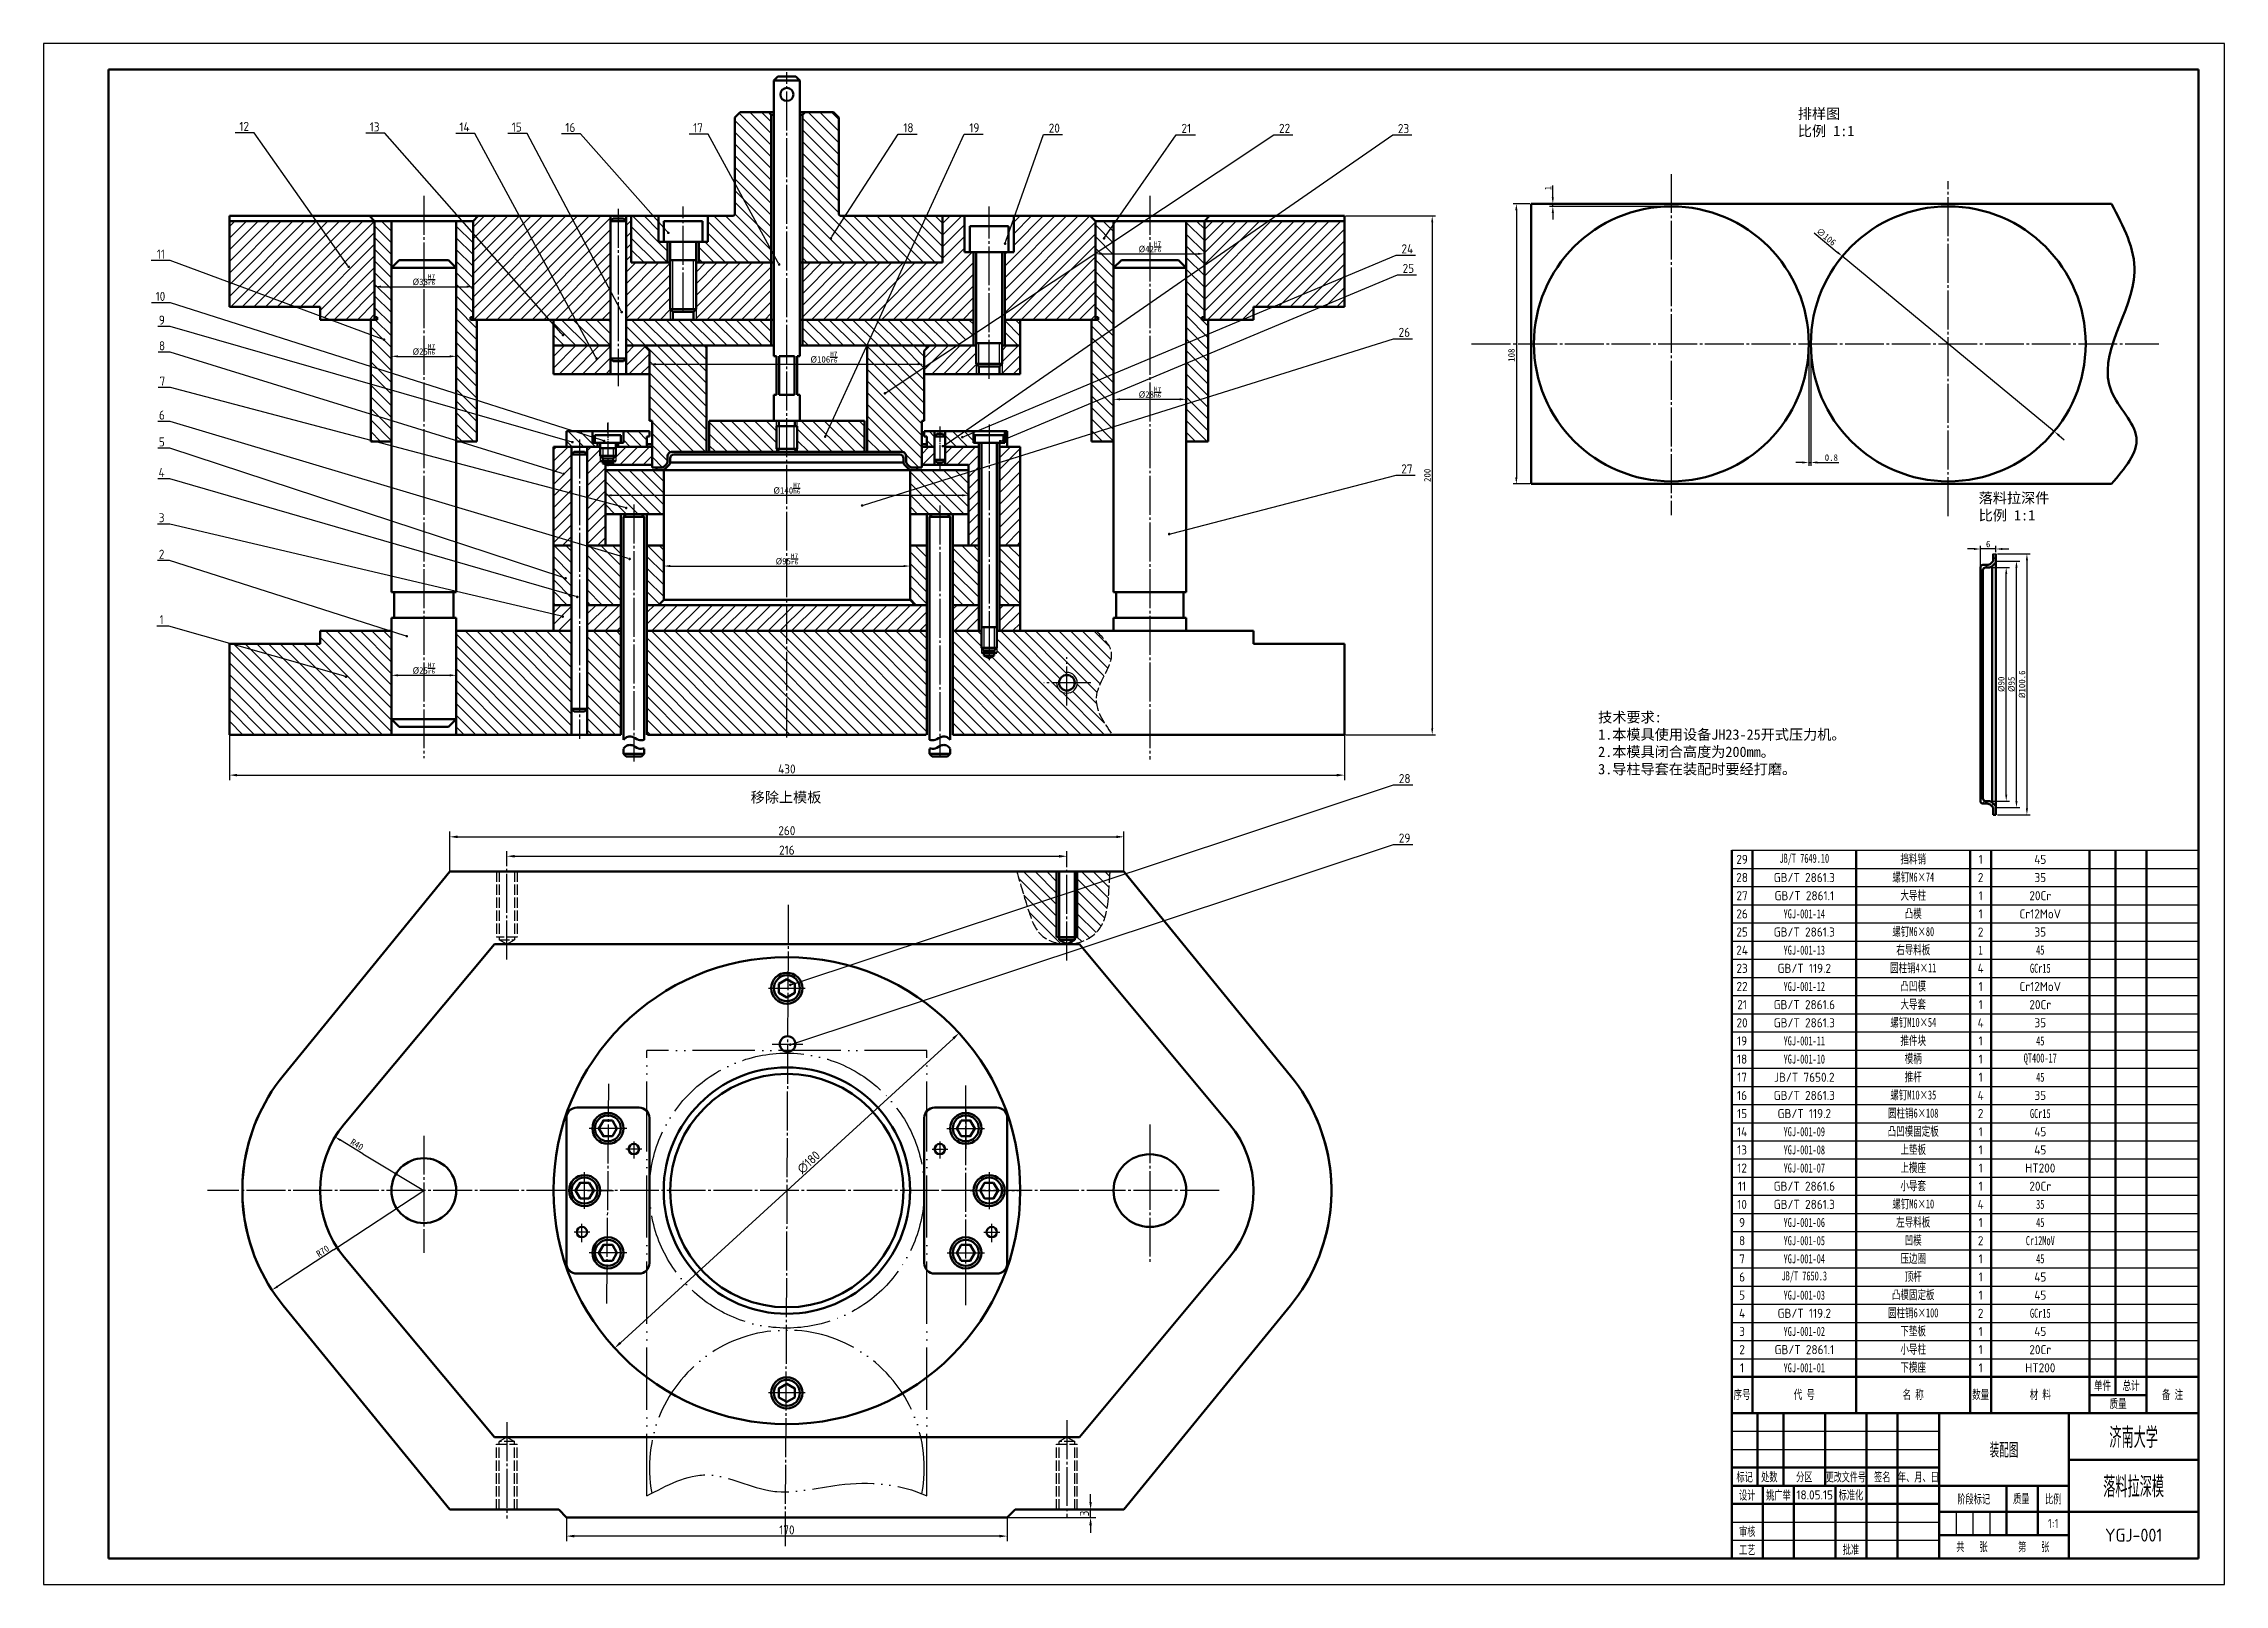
# Model space of a CAD drawing. Header units: millimetres. Extents: x 165 to 1006, y 108 to 702.
import ezdxf
from ezdxf import colors
from ezdxf.entities.mleader import LeaderData, LeaderLine
from ezdxf.enums import TextEntityAlignment as Align
from ezdxf.math import Vec2, Vec3

# ---------------------------------------------------------------- set-up
doc = ezdxf.new("R2010")
doc.units = ezdxf.units.MM
for name, pattern in [('ACAD_ISO05W100', [33, 24, -3, 0, -3, 0, -3]), ('点画线', [18, 15, -1, 1, -1]), ('虚线', [5, 4, -1])]:
    doc.linetypes.add(name, pattern=pattern)
for name, color, linetype in [('剖面线', 3, 'Continuous'), ('双点划线', 5, 'ACAD_ISO05W100'), ('引线', 6, 'Continuous'), ('文字', 7, 'Continuous'), ('文字 @ 1', 7, 'Continuous'), ('标注', 3, 'Continuous'), ('点画线', 1, '点画线'), ('细实线', 1, 'Continuous'), ('虚线', 7, '虚线'), ('辅助线', 4, 'Continuous')]:
    doc.layers.add(name, color=color, linetype=linetype)
doc.layers.add('粗实线', color=7, linetype='Continuous', lineweight=50)
doc.layers.add('粗实线 @ 1', color=7, linetype='Continuous', lineweight=50)
doc.styles.add('数字', font='isocp.shx')
doc.styles.add('数字直体', font='isocp.shx')
doc.styles.add('汉字长仿宋体', font='hyswlongfangsong.ttf', dxfattribs={"width": 0.67})
doc.styles.add('长仿宋体', font='', dxfattribs={"width": 0.67})
doc.styles.get('长仿宋体').set_extended_font_data('FangSong_GB2312')
doc.dimstyles.new('ISO-25', dxfattribs={"dimtxt": 2.5, "dimasz": 2.5, "dimexe": 1.25, "dimexo": 0.625, "dimtad": 1, "dimdsep": 46, "dimtxsty": 'Standard', "dimcen": 2.5, "dimadec": 0, "dimazin": 0, "dimtfac": 1, "dimtmove": 0, "dimatfit": 3, "dimfxl": 1, "dimarcsym": 0})
doc.dimstyles.new('机械基本', dxfattribs={"dimtxt": 3.5, "dimasz": 3, "dimexe": 2, "dimexo": 0, "dimtad": 1, "dimdsep": 46, "dimtxsty": '数字直体', "dimcen": 2.5, "dimadec": 0, "dimazin": 0, "dimtfac": 1, "dimtmove": 0, "dimatfit": 3, "dimfxl": 1, "dimarcsym": 0})
doc.dimstyles.new('机械基本$3', dxfattribs={"dimtxt": 3.5, "dimasz": 3, "dimexe": 2, "dimexo": 0, "dimtad": 1, "dimdsep": 46, "dimtxsty": '数字直体', "dimcen": 2.5, "dimadec": 0, "dimazin": 0, "dimtfac": 1, "dimtmove": 0, "dimatfit": 0, "dimfxl": 1, "dimarcsym": 0})
pattern_1 = [(135, (0, -5), (-2.245064, -2.245064), [])]

msp = doc.modelspace()

# ---------------------------------------------------------------- texts
at = {"layer": '文字', "insert": (841.672, 677.432), "char_height": 4, "attachment_point": 1}
msp.add_mtext('{\\fSimSun|b0|i0|c134|p2;排样图}\\P{\\fSimSun|b0|i0|c134|p2;比例} 1{\\fSimSun|b0|i0|c134|p2;:1}', dxfattribs=at)
at = {"layer": '文字', "char_height": 4, "attachment_point": 1}
for s, width, insert in [('{\\fSimSun|b0|i0|c134|p2;落料拉深件\\P比例 1:1}', 32.21803, (911.411, 529.275)), ('{\\fSimSun|b0|i0|c134|p2;技术要求:\\P1.本模具使用设备JH23-25开式压力机。\\P2.本模具闭合高度为200mm。\\P3.导柱导套在装配时要经打磨。}', 100.98425, (764.661, 444.748)), ('{\\fSimSun|b0|i0|c134|p2;移除上模板}', 36.72498, (437.835, 413.899))]:
    msp.add_mtext_dynamic_manual_height_columns(s, width=width, gutter_width=12.5, heights=[0], dxfattribs=dict(at, insert=insert))

# ---------------------------------------------------------------- blocks, each defined once
blk = doc.blocks.new('装订A1(带注释性)')
at = {"layer": '粗实线'}
for p, q in [((-806, 574), (-806, 0)), ((0, 574), (-806, 574)), ((0, 0), (0, 574)), ((0, 56), (-180, 56)), ((-180, 56), (-180, 0)), ((-180, 56), (-180, 28)), ((-170, 56), (-170, 28)), ((-160, 56), (-160, 28)), ((-144, 56), (-144, 28)), ((-128, 56), (-128, 0)), ((-116, 56), (-116, 0)), ((-100, 56), (-100, 0)), ((-50, 56), (-50, 0)), ((0, 0), (0, 56)), ((-100, 35), (-180, 35)), ((0, 38), (-50, 38)), ((-50, 28), (-180, 28)), ((-168, 28), (-168, 0)), ((-156, 28), (-156, 0)), ((-140, 28), (-140, 0)), ((-74, 28), (-74, 9)), ((-62, 28), (-62, 9)), ((-100, 21), (-180, 21)), ((0, 18), (-100, 18)), ((-50, 9), (-100, 9)), ((-806, 0), (0, 0)), ((-180, 0), (0, 0))]:
    blk.add_line(p, q, dxfattribs=at)
at = {"layer": '细实线'}
for p, q in [((-100, 49), (-180, 49)), ((-180, 42), (-100, 42)), ((-93.5, 18), (-93.5, 9)), ((-87, 18), (-87, 9)), ((-80.5, 18), (-80.5, 9)), ((-180, 14), (-100, 14)), ((-180, 7), (-100, 7))]:
    blk.add_line(p, q, dxfattribs=at)
at = {"layer": '辅助线'}
for p, q in [((10, 584), (-831, 584)), ((-831, 584), (-831, -10)), ((10, -10), (10, 584)), ((-831, -10), (10, -10))]:
    blk.add_line(p, q, dxfattribs=at)
at = {"layer": '文字', "style": '汉字长仿宋体', "width": 0.67}
for s, height, p in [('标记', 3.5, (-175, 31.5)), ('处数', 3.5, (-165.51, 31.5)), ('分区', 3.5, (-152, 31.5)), ('更改文件号', 3.4, (-136, 31.5)), ('签名', 3.5, (-121.94, 31.5)), ('年、月、日', 3.5, (-108, 31.5)), ('设计', 3.5, (-174, 24.5)), ('标准化', 3.5, (-134, 24.54)), ('质量', 3.5, (-68.33, 23.13)), ('阶段标记', 3.5, (-86.67, 23)), ('比例', 3.5, (-56, 23)), ('审核', 3.5, (-174, 10.5)), ('工艺', 3.5, (-174, 3.46)), ('批准', 3.5, (-134, 3.54))]:
    blk.add_text(s, height=height, dxfattribs=at).set_placement(p, align=Align.MIDDLE)
for s, p in [('共    张', (-93.4, 2.77)), ('第    张', (-69.55, 2.77))]:
    blk.add_text(s, height=3.5, dxfattribs=at).set_placement(p)
for tag, height, p in [('单位名称', 7, (-25, 47)), ('设计者', 3.5, (-162, 24.46)), ('标准化', 3.5, (-122, 24.46)), ('图名', 7, (-25, 28)), ('审核者', 3.5, (-162, 10.46)), ('质量', 3.5, (-68, 13.5)), ('工艺者', 3.5, (-162, 3.54)), ('批准者', 3.5, (-122, 3.54))]:
    blk.add_attdef(tag, text='', height=height, dxfattribs=at).set_placement(p, align=Align.MIDDLE)
at = {"layer": '文字', "style": '数字直体'}
for tag, height, p in [('45', 5, (-75, 42)), ('16.10.10', 3.5, (-148, 24.5)), ('16.10.10', 3.5, (-108, 24.5)), ('16.10.10', 3.5, (-148, 10.5)), ('1:1', 3.5, (-56, 13.5)), ('001', 5, (-25, 9)), ('16.10.10', 3.5, (-148, 3.5)), ('16.10.10', 3.5, (-108, 3.57)), ('1', 3.5, (-87.01, 4.2)), ('1', 3.5, (-63.1, 4.31))]:
    blk.add_attdef(tag, text='', height=height, dxfattribs=at).set_placement(p, align=Align.MIDDLE)
blk = doc.blocks.new('*D15')
at = {"layer": 'Defpoints', "color": 0, "transparency": 16777216}
for p in [(666.8, 439.01), (236.8, 436.01), (666.8, 420.42)]:
    blk.add_point(p, dxfattribs=at)
at = {"layer": '标注', "color": 0, "lineweight": -2, "transparency": 16777216}
for p, q in [((666.8, 439.01), (666.8, 418.42)), ((236.8, 436.01), (236.8, 418.42)), ((239.8, 420.42), (663.8, 420.42))]:
    blk.add_line(p, q, dxfattribs=at)
at = {"layer": '标注', "color": 0, "transparency": 16777216}
for points in [[(239.8, 420.92), (239.8, 419.92), (236.8, 420.42)], [(663.8, 420.92), (663.8, 419.92), (666.8, 420.42)]]:
    blk.add_solid(points, dxfattribs=at)
at = {"layer": '标注', "color": 0, "transparency": 16777216, "insert": (451.8, 422.79), "char_height": 3.5, "attachment_point": 5, "style": '数字直体'}
blk.add_mtext('430', dxfattribs=at)
blk = doc.blocks.new('*D16')
at = {"layer": 'Defpoints', "color": 0, "transparency": 16777216}
for p in [(366.8, 134.25), (366.8, 127.04), (536.8, 134.25)]:
    blk.add_point(p, dxfattribs=at)
at = {"layer": '标注', "color": 0, "lineweight": -2, "transparency": 16777216}
for p, q in [((366.8, 134.25), (366.8, 125.04)), ((533.8, 127.04), (369.8, 127.04)), ((536.8, 134.25), (536.8, 125.04))]:
    blk.add_line(p, q, dxfattribs=at)
at = {"layer": '标注', "color": 0, "transparency": 16777216}
for points in [[(369.8, 127.54), (369.8, 126.54), (366.8, 127.04)], [(533.8, 127.54), (533.8, 126.54), (536.8, 127.04)]]:
    blk.add_solid(points, dxfattribs=at)
at = {"layer": '标注', "color": 0, "transparency": 16777216, "insert": (451.8, 129.41), "char_height": 3.5, "attachment_point": 5, "style": '数字直体'}
blk.add_mtext('170', dxfattribs=at)
blk = doc.blocks.new('*D17')
at = {"layer": 'Defpoints', "color": 0, "transparency": 16777216}
for p in [(559.8, 389.14), (343.8, 386.27), (559.8, 386.35)]:
    blk.add_point(p, dxfattribs=at)
at = {"layer": '标注', "color": 0, "lineweight": -2, "transparency": 16777216}
for p, q in [((343.8, 386.27), (343.8, 391.14)), ((346.8, 389.14), (556.8, 389.14)), ((559.8, 386.35), (559.8, 391.14))]:
    blk.add_line(p, q, dxfattribs=at)
at = {"layer": '标注', "color": 0, "transparency": 16777216}
for points in [[(346.8, 389.64), (346.8, 388.64), (343.8, 389.14)], [(556.8, 389.64), (556.8, 388.64), (559.8, 389.14)]]:
    blk.add_solid(points, dxfattribs=at)
at = {"layer": '标注', "color": 0, "transparency": 16777216, "insert": (451.8, 391.51), "char_height": 3.5, "attachment_point": 5, "style": '数字直体'}
blk.add_mtext('216', dxfattribs=at)
blk = doc.blocks.new('*T50')
at = {"layer": '文字', "color": 0, "linetype": 'ByBlock', "lineweight": -2, "transparency": 16777216}
for p, q in [((0, 217), (180, 217)), ((0, 210), (180, 210)), ((0, 203), (180, 203)), ((0, 196), (180, 196)), ((0, 189), (180, 189)), ((0, 182), (180, 182)), ((0, 175), (180, 175)), ((0, 168), (180, 168)), ((0, 161), (180, 161)), ((0, 154), (180, 154)), ((0, 147), (180, 147)), ((0, 140), (180, 140)), ((0, 133), (180, 133)), ((0, 126), (180, 126)), ((0, 119), (180, 119)), ((0, 112), (180, 112)), ((0, 105), (180, 105)), ((0, 98), (180, 98)), ((0, 91), (180, 91)), ((0, 84), (180, 84)), ((0, 77), (180, 77)), ((0, 70), (180, 70)), ((0, 63), (180, 63)), ((0, 56), (180, 56)), ((0, 49), (180, 49)), ((0, 42), (180, 42)), ((0, 35), (180, 35)), ((0, 28), (180, 28)), ((0, 21), (180, 21))]:
    blk.add_line(p, q, dxfattribs=at)
at = {"layer": '文字', "color": 0, "linetype": 'ByBlock', "lineweight": 50, "transparency": 16777216}
for p, q in [((0, 0), (0, 217)), ((8, 0), (8, 217)), ((48, 0), (48, 217)), ((92, 0), (92, 217)), ((100, 0), (100, 217)), ((138, 0), (138, 217)), ((148, 7), (148, 217)), ((160, 0), (160, 217)), ((180, 0), (180, 217)), ((0, 14), (180, 14)), ((0, 0), (180, 0)), ((138, 7), (160, 7))]:
    blk.add_line(p, q, dxfattribs=at)
at = {"layer": '文字', "color": 0, "transparency": 16777216, "char_height": 3.5, "attachment_point": 5}
for s, insert, width, style in [('29', (4, 213.5), 7.88, '数字'), ('JB/T 7649.10', (28, 213.5), 39.88, '长仿宋体'), ('{\\fSimSun|b0|i0|c134|p2;挡料销}', (70, 213.5), 43.88, '长仿宋体'), ('1', (96, 213.5), 7.88, '数字'), ('45', (119, 213.5), 37.88, '数字'), ('28', (4, 206.5), 7.88, '数字'), ('GB/T 2861.3', (28, 206.5), 39.88, '数字'), ('{\\fSimSun|b0|i0|c134|p2;螺钉M6×74}', (70, 206.5), 43.88, '长仿宋体'), ('{\\fSimSun|b0|i0|c134|p2;大导柱}', (70, 199.5), 43.88, '长仿宋体'), ('2', (96, 206.5), 7.88, '数字'), ('35', (119, 206.5), 37.88, '数字'), ('26', (4, 192.5), 7.88, '数字'), ('27', (4, 199.5), 7.88, '数字'), ('GB/T 2861.1', (28, 199.5), 39.88, '数字'), ('{\\fFangSong_GB2312|b0|i0|c134|p49;\\W0.67;YGJ-001-14}', (28, 192.5), 39.88, '数字'), ('{\\fSimSun|b0|i0|c134|p2;凸模}', (70, 192.5), 43.88, '长仿宋体'), ('1', (96, 199.5), 7.88, '数字'), ('1', (96, 192.5), 7.88, '数字'), ('Cr12MoV', (119, 192.5), 37.88, '数字'), ('20Cr', (119, 199.5), 37.88, '数字'), ('25', (4, 185.5), 7.88, '数字'), ('GB/T 2861.3', (28, 185.5), 39.88, '数字'), ('{\\fSimSun|b0|i0|c134|p2;螺钉M6×80}', (70, 185.5), 43.88, '长仿宋体'), ('2', (96, 185.5), 7.88, '数字'), ('35', (119, 185.5), 37.88, '数字'), ('24', (4, 178.5), 7.88, '数字'), ('YGJ-001-13', (28, 178.5), 39.88, '长仿宋体'), ('{\\fSimSun|b0|i0|c134|p2;右导料板}', (70, 178.5), 43.88, '长仿宋体'), ('1', (96, 178.5), 7.88, '长仿宋体'), ('45', (119, 178.5), 37.88, '长仿宋体'), ('23', (4, 171.5), 7.88, '数字'), ('GB/T 119.2', (28, 171.5), 39.88, '数字'), ('{\\fSimSun|b0|i0|c134|p2;圆柱销4×11}', (70, 171.5), 43.88, '长仿宋体'), ('4', (96, 171.5), 7.88, '数字'), ('{\\fFangSong_GB2312|b0|i0|c134|p49;\\W0.67;GCr15}', (119, 171.5), 37.88, '数字'), ('22', (4, 164.5), 7.88, '数字'), ('{\\fFangSong_GB2312|b0|i0|c134|p49;\\W0.67;YGJ-001-12}', (28, 164.5), 39.88, '数字'), ('{\\fSimSun|b0|i0|c134|p2;大导套}', (70, 157.5), 43.88, '长仿宋体'), ('{\\fSimSun|b0|i0|c134|p2;凸凹模}', (70, 164.5), 43.88, '长仿宋体'), ('1', (96, 164.5), 7.88, '数字'), ('Cr12MoV', (119, 164.5), 37.88, '数字'), ('20', (4, 150.5), 7.88, '数字'), ('21', (4, 157.5), 7.88, '数字'), ('GB/T 2861.6', (28, 157.5), 39.88, '数字'), ('GB/T 2861.3', (28, 150.5), 39.88, '数字'), ('{\\fSimSun|b0|i0|c134|p2;螺钉M10×54}', (70, 150.5), 43.88, '长仿宋体'), ('4', (96, 150.5), 7.88, '数字'), ('1', (96, 157.5), 7.88, '数字'), ('20Cr', (119, 157.5), 37.88, '数字'), ('35', (119, 150.5), 37.88, '数字'), ('19', (4, 143.5), 7.88, '数字'), ('YGJ-001-11', (28, 143.5), 39.88, '长仿宋体'), ('{\\fSimSun|b0|i0|c134|p2;推件块}', (70, 143.5), 43.88, '长仿宋体'), ('1', (96, 143.5), 7.88, '数字'), ('45', (119, 143.5), 37.88, '长仿宋体'), ('18', (4, 136.5), 7.88, '数字'), ('YGJ-001-10', (28, 136.5), 39.88, '长仿宋体'), ('{\\fSimSun|b0|i0|c134|p2;模柄}', (70, 136.5), 43.88, '长仿宋体'), ('1', (96, 136.5), 7.88, '数字'), ('QT400-17', (119, 136.5), 37.88, '长仿宋体'), ('17', (4, 129.5), 7.88, '数字'), ('JB/T 7650.2', (28, 129.5), 39.88, '数字'), ('{\\fSimSun|b0|i0|c134|p2;推杆}', (70, 129.5), 43.88, '长仿宋体'), ('1', (96, 129.5), 7.88, '数字'), ('45', (119, 129.5), 37.88, '长仿宋体'), ('16', (4, 122.5), 7.88, '数字'), ('GB/T 2861.3', (28, 122.5), 39.88, '数字'), ('{\\fSimSun|b0|i0|c134|p2;圆柱销6×108}', (70, 115.5), 43.88, '长仿宋体'), ('{\\fSimSun|b0|i0|c134|p2;螺钉M10×35}', (70, 122.5), 43.88, '长仿宋体'), ('4', (96, 122.5), 7.88, '数字'), ('35', (119, 122.5), 37.88, '数字'), ('14', (4, 108.5), 7.88, '数字'), ('15', (4, 115.5), 7.88, '数字'), ('GB/T 119.2', (28, 115.5), 39.88, '数字'), ('{\\fFangSong_GB2312|b0|i0|c134|p49;\\W0.67;YGJ-001-09}', (28, 108.5), 39.88, '数字'), ('{\\fSimSun|b0|i0|c134|p2;凸凹模固定板}', (70, 108.5), 43.88, '长仿宋体'), ('2', (96, 115.5), 7.88, '数字'), ('1', (96, 108.5), 7.88, '数字'), ('GCr15', (119, 115.5), 37.88, '长仿宋体'), ('45', (119, 108.5), 37.88, '数字'), ('13', (4, 101.5), 7.88, '数字'), ('YGJ-001-08', (28, 101.5), 39.88, '长仿宋体'), ('{\\fSimSun|b0|i0|c134|p2;上垫板}', (70, 101.5), 43.88, '长仿宋体'), ('1', (96, 101.5), 7.88, '数字'), ('45', (119, 101.5), 37.88, '数字'), ('12', (4, 94.5), 7.88, '数字'), ('YGJ-001-07', (28, 94.5), 39.88, '长仿宋体'), ('{\\fSimSun|b0|i0|c134|p2;上模座}', (70, 94.5), 43.88, '长仿宋体'), ('1', (96, 94.5), 7.88, '数字'), ('HT200', (119, 94.5), 37.88, '数字'), ('11', (4, 87.5), 7.88, '数字'), ('GB/T 2861.6', (28, 87.5), 39.88, '数字'), ('{\\fSimSun|b0|i0|c134|p2;小导套}', (70, 87.5), 43.88, '长仿宋体'), ('1', (96, 87.5), 7.88, '数字'), ('20Cr', (119, 87.5), 37.88, '数字'), ('10', (4, 80.5), 7.88, '数字'), ('{\\Fisocp|c134;\\W1;GB/T 2861.3}', (28, 80.5), 39.88, '长仿宋体'), ('{\\fSimSun|b0|i0|c134|p2;螺钉M6×10}', (70, 80.5), 43.88, '长仿宋体'), ('{\\fSimSun|b0|i0|c134|p2;左导料板}', (70, 73.5), 43.88, '长仿宋体'), ('4', (96, 80.5), 7.88, '数字'), ('{\\fFangSong_GB2312|b0|i0|c134|p49;\\W0.67;35}', (119, 80.5), 37.88, '数字'), ('9', (4, 73.5), 7.88, '数字'), ('8', (4, 66.5), 7.88, '数字'), ('YGJ-001-06', (28, 73.5), 39.88, '长仿宋体'), ('YGJ-001-05', (28, 66.5), 39.88, '长仿宋体'), ('{\\fSimSun|b0|i0|c134|p2;凹模}', (70, 66.5), 43.88, '长仿宋体'), ('2', (96, 66.5), 7.88, '数字'), ('1', (96, 73.5), 7.88, '数字'), ('Cr12MoV', (119, 66.5), 37.88, '长仿宋体'), ('45', (119, 73.5), 37.88, '长仿宋体'), ('7', (4, 59.5), 7.88, '数字'), ('YGJ-001-04', (28, 59.5), 39.88, '长仿宋体'), ('{\\fSimSun|b0|i0|c134|p2;压边圈}', (70, 59.5), 43.88, '长仿宋体'), ('1', (96, 59.5), 7.88, '数字'), ('45', (119, 59.5), 37.88, '长仿宋体'), ('6', (4, 52.5), 7.88, '数字'), ('JB/T 7650.3', (28, 52.5), 39.88, '长仿宋体'), ('{\\fSimSun|b0|i0|c134|p2;顶杆}', (70, 52.5), 43.88, '长仿宋体'), ('1', (96, 52.5), 7.88, '数字'), ('45', (119, 52.5), 37.88, '数字'), ('5', (4, 45.5), 7.88, '数字'), ('YGJ-001-03', (28, 45.5), 39.88, '长仿宋体'), ('{\\fSimSun|b0|i0|c134|p2;凸模固定板}', (70, 45.5), 43.88, '长仿宋体'), ('1', (96, 45.5), 7.88, '数字'), ('{\\Fisocp|c134;\\W1;45}', (119, 45.5), 37.88, '长仿宋体'), ('4', (4, 38.5), 7.88, '数字'), ('GB/T 119.2', (28, 38.5), 39.88, '数字'), ('{\\fSimSun|b0|i0|c134|p2;圆柱销6×100}', (70, 38.5), 43.88, '长仿宋体'), ('{\\fSimSun|b0|i0|c134|p2;下垫板}', (70, 31.5), 43.88, '长仿宋体'), ('2', (96, 38.5), 7.88, '数字'), ('GCr15', (119, 38.5), 37.88, '长仿宋体'), ('3', (4, 31.5), 7.88, '数字'), ('2', (4, 24.5), 7.88, '数字'), ('GB/T 2861.1', (28, 24.5), 39.88, '数字'), ('YGJ-001-02', (28, 31.5), 39.88, '长仿宋体'), ('{\\fSimSun|b0|i0|c134|p2;小导柱}', (70, 24.5), 43.88, '长仿宋体'), ('1', (96, 31.5), 7.88, '数字'), ('1', (96, 24.5), 7.88, '数字'), ('20Cr', (119, 24.5), 37.88, '数字'), ('45', (119, 31.5), 37.88, '数字'), ('1', (4, 17.5), 7.88, '数字'), ('YGJ-001-01', (28, 17.5), 39.88, '长仿宋体'), ('{\\fSimSun|b0|i0|c134|p2;下模座}', (70, 17.5), 43.88, '长仿宋体'), ('1', (96, 17.5), 7.88, '数字'), ('HT200', (119, 17.5), 37.88, '数字'), ('序号', (4, 7), 7.88, '长仿宋体'), ('代 号', (28, 7), 39.88, '长仿宋体'), ('名 称', (70, 7), 43.88, '长仿宋体'), ('数量', (96, 7), 7.88, '长仿宋体'), ('材 料', (119, 7), 37.88, '长仿宋体'), ('单件', (143, 10.5), 9.88, '长仿宋体'), ('总计', (154, 10.5), 11.88, '长仿宋体'), ('备 注', (170, 7), 19.88, '长仿宋体'), ('质量', (149, 3.5), 21.88, '长仿宋体')]:
    blk.add_mtext(s, dxfattribs=dict(at, insert=insert, width=width, style=style))
blk = doc.blocks.new('明细表（带注释性）')
blk.add_blockref('*T50', (-180, 0))
blk = doc.blocks.new('_Dot')
at = {"color": 0, "linetype": 'ByBlock', "lineweight": -2}
blk.add_line((-0.5, 0), (-1, 0), dxfattribs=at)
at = {"color": 0, "linetype": 'ByBlock', "const_width": 0.5}
blk.add_lwpolyline([(-0.25, 0, 1), (0.25, 0, 1)], format="xyb", close=True, dxfattribs=at)
blk = doc.blocks.new('*D5')
at = {"layer": 'Defpoints', "color": 0, "transparency": 16777216}
for p in [(581.8, 396.63), (321.8, 383.25), (581.8, 383.25)]:
    blk.add_point(p, dxfattribs=at)
at = {"layer": '标注', "color": 0, "lineweight": -2, "transparency": 16777216}
for p, q in [((321.8, 383.25), (321.8, 398.63)), ((324.8, 396.63), (578.8, 396.63)), ((581.8, 383.25), (581.8, 398.63))]:
    blk.add_line(p, q, dxfattribs=at)
at = {"layer": '标注', "color": 0, "transparency": 16777216}
for points in [[(324.8, 397.13), (324.8, 396.13), (321.8, 396.63)], [(578.8, 397.13), (578.8, 396.13), (581.8, 396.63)]]:
    blk.add_solid(points, dxfattribs=at)
at = {"layer": '标注', "color": 0, "transparency": 16777216, "insert": (451.8, 399.01), "char_height": 3.5, "attachment_point": 5, "style": '数字直体'}
blk.add_mtext('260', dxfattribs=at)
blk = doc.blocks.new('*D6')
at = {"layer": 'Defpoints', "color": 0, "transparency": 16777216}
for p in [(518.23, 320.97), (385.37, 199.53)]:
    blk.add_point(p, dxfattribs=at)
at = {"layer": '标注', "color": 0, "lineweight": -2, "transparency": 16777216}
blk.add_line((387.59, 201.55), (516.01, 318.95), dxfattribs=at)
at = {"layer": '标注', "color": 0, "transparency": 16777216}
for points in [[(515.67, 319.32), (516.35, 318.58), (518.23, 320.97)], [(387.25, 201.92), (387.92, 201.18), (385.37, 199.53)]]:
    blk.add_solid(points, dxfattribs=at)
at = {"layer": '标注', "color": 0, "transparency": 16777216, "insert": (460.22, 271.17), "char_height": 3.5, "attachment_point": 5, "rotation": 42.43213, "style": '数字直体'}
blk.add_mtext('∅180', dxfattribs=at)
blk = doc.blocks.new('*D7')
at = {"layer": 'Defpoints', "color": 0, "transparency": 16777216}
for p in [(539.8, 137.25), (568.93, 137.25), (536.8, 134.25)]:
    blk.add_point(p, dxfattribs=at)
at = {"layer": '标注', "color": 0, "lineweight": -2, "transparency": 16777216}
for p, q in [((568.93, 140.25), (568.93, 143.25)), ((539.8, 137.25), (570.93, 137.25)), ((568.93, 134.25), (568.93, 137.25)), ((536.8, 134.25), (570.93, 134.25)), ((568.93, 131.25), (568.93, 128.25))]:
    blk.add_line(p, q, dxfattribs=at)
at = {"layer": '标注', "color": 0, "transparency": 16777216}
for points in [[(568.43, 140.25), (569.43, 140.25), (568.93, 137.25)], [(568.43, 131.25), (569.43, 131.25), (568.93, 134.25)]]:
    blk.add_solid(points, dxfattribs=at)
at = {"layer": '标注', "color": 0, "transparency": 16777216, "insert": (566.55, 135.75), "char_height": 3.5, "attachment_point": 5, "rotation": 90, "style": '数字直体'}
blk.add_mtext('3', dxfattribs=at)
blk = doc.blocks.new('*D8')
at = {"layer": 'Defpoints', "color": 0, "ltscale": 0.05, "transparency": 16777216}
for p in [(915.25, 500.44), (922.03, 500.44), (915.25, 410.44)]:
    blk.add_point(p, dxfattribs=at)
at = {"layer": '标注', "color": 0, "lineweight": -2, "ltscale": 0.05, "transparency": 16777216}
for p, q in [((915.87, 500.44), (923.28, 500.44)), ((922.03, 412.94), (922.03, 497.94)), ((915.87, 410.44), (923.28, 410.44))]:
    blk.add_line(p, q, dxfattribs=at)
at = {"layer": '标注', "color": 0, "ltscale": 0.05, "transparency": 16777216}
for points in [[(921.62, 497.94), (922.45, 497.94), (922.03, 500.44)], [(921.62, 412.94), (922.45, 412.94), (922.03, 410.44)]]:
    blk.add_solid(points, dxfattribs=at)
at = {"layer": '标注', "color": 0, "ltscale": 0.05, "transparency": 16777216, "insert": (920.16, 455.44), "char_height": 2.5, "attachment_point": 5, "rotation": 90}
blk.add_mtext('%%C90', dxfattribs=at)
blk = doc.blocks.new('*D4')
at = {"layer": 'Defpoints', "color": 0, "ltscale": 0.05, "transparency": 16777216}
for p in [(917.06, 502.94), (925.98, 502.94), (917.06, 407.94)]:
    blk.add_point(p, dxfattribs=at)
at = {"layer": '标注', "color": 0, "lineweight": -2, "ltscale": 0.05, "transparency": 16777216}
for p, q in [((917.69, 502.94), (927.23, 502.94)), ((925.98, 410.44), (925.98, 500.44)), ((917.69, 407.94), (927.23, 407.94))]:
    blk.add_line(p, q, dxfattribs=at)
at = {"layer": '标注', "color": 0, "ltscale": 0.05, "transparency": 16777216}
for points in [[(925.57, 500.44), (926.4, 500.44), (925.98, 502.94)], [(925.57, 410.44), (926.4, 410.44), (925.98, 407.94)]]:
    blk.add_solid(points, dxfattribs=at)
at = {"layer": '标注', "color": 0, "ltscale": 0.05, "transparency": 16777216, "insert": (924.11, 455.44), "char_height": 2.5, "attachment_point": 5, "rotation": 90}
blk.add_mtext('%%C95', dxfattribs=at)
blk = doc.blocks.new('*D9')
at = {"layer": 'Defpoints', "color": 0, "transparency": 16777216}
for p in [(912.07, 507.61), (918.06, 505.74), (912.07, 500.44)]:
    blk.add_point(p, dxfattribs=at)
at = {"layer": '标注', "color": 0, "lineweight": -2, "transparency": 16777216}
for p, q in [((909.57, 507.61), (907.07, 507.61)), ((912.07, 501.07), (912.07, 508.86)), ((918.06, 507.61), (912.07, 507.61)), ((918.06, 506.37), (918.06, 508.86)), ((920.56, 507.61), (923.06, 507.61))]:
    blk.add_line(p, q, dxfattribs=at)
at = {"layer": '标注', "color": 0, "transparency": 16777216}
for points in [[(909.57, 508.02), (909.57, 507.19), (912.07, 507.61)], [(920.56, 508.02), (920.56, 507.19), (918.06, 507.61)]]:
    blk.add_solid(points, dxfattribs=at)
at = {"layer": '标注', "color": 0, "transparency": 16777216, "insert": (915.07, 509.48), "char_height": 2.5, "attachment_point": 5}
blk.add_mtext('6', dxfattribs=at)
blk = doc.blocks.new('*D10')
at = {"layer": 'Defpoints', "color": 0, "transparency": 16777216}
for p in [(918.06, 505.74), (918.06, 405.14), (930.02, 405.14)]:
    blk.add_point(p, dxfattribs=at)
at = {"layer": '标注', "color": 0, "lineweight": -2, "transparency": 16777216}
for p, q in [((918.69, 505.74), (931.27, 505.74)), ((930.02, 503.24), (930.02, 407.64)), ((918.69, 405.14), (931.27, 405.14))]:
    blk.add_line(p, q, dxfattribs=at)
at = {"layer": '标注', "color": 0, "transparency": 16777216}
for points in [[(929.6, 503.24), (930.44, 503.24), (930.02, 505.74)], [(929.6, 407.64), (930.44, 407.64), (930.02, 405.14)]]:
    blk.add_solid(points, dxfattribs=at)
at = {"layer": '标注', "color": 0, "transparency": 16777216, "insert": (928.14, 455.44), "char_height": 2.5, "attachment_point": 5, "rotation": 90}
blk.add_mtext('{\\fISOCPEUR|b0|i0|c0|p34;%%C}100.6', dxfattribs=at)
blk = doc.blocks.new('*D11')
at = {"layer": 'Defpoints', "color": 0, "transparency": 16777216}
for p in [(845.88, 586.69), (846.68, 586.69), (846.68, 540.95)]:
    blk.add_point(p, dxfattribs=at)
at = {"layer": '标注', "color": 0, "lineweight": -2, "transparency": 16777216}
for p, q in [((845.88, 586.06), (845.88, 539.7)), ((846.68, 586.06), (846.68, 539.7)), ((843.38, 540.95), (840.88, 540.95)), ((845.88, 540.95), (846.68, 540.95)), ((849.18, 540.95), (857.52, 540.95))]:
    blk.add_line(p, q, dxfattribs=at)
at = {"layer": '标注', "color": 0, "transparency": 16777216}
for points in [[(843.38, 541.37), (843.38, 540.54), (845.88, 540.95)], [(849.18, 541.37), (849.18, 540.54), (846.68, 540.95)]]:
    blk.add_solid(points, dxfattribs=at)
at = {"layer": '标注', "color": 0, "transparency": 16777216, "insert": (854.6, 542.83), "char_height": 2.5, "attachment_point": 5}
blk.add_mtext('0.8', dxfattribs=at)
blk = doc.blocks.new('*D12')
at = {"layer": 'Defpoints', "color": 0, "transparency": 16777216}
for p in [(858.83, 620.45), (940.54, 552.93)]:
    blk.add_point(p, dxfattribs=at)
at = {"layer": '标注', "color": 0, "lineweight": -2, "transparency": 16777216}
for p, q in [((847.91, 629.47), (856.9, 622.04)), ((940.54, 552.93), (858.83, 620.45)), ((942.47, 551.33), (944.39, 549.74))]:
    blk.add_line(p, q, dxfattribs=at)
at = {"layer": '标注', "color": 0, "transparency": 16777216}
for points in [[(857.17, 622.36), (856.64, 621.72), (858.83, 620.45)], [(942.73, 551.65), (942.2, 551.01), (940.54, 552.93)]]:
    blk.add_solid(points, dxfattribs=at)
at = {"layer": '标注', "color": 0, "transparency": 16777216, "insert": (852.64, 628), "char_height": 2.5, "attachment_point": 5, "rotation": 320.43169}
blk.add_mtext('∅106', dxfattribs=at)
blk = doc.blocks.new('*D13')
at = {"layer": 'Defpoints', "color": 0, "transparency": 16777216}
for p in [(747.19, 639.69), (792.88, 640.69), (792.88, 639.69)]:
    blk.add_point(p, dxfattribs=at)
at = {"layer": '标注', "color": 0, "lineweight": -2, "transparency": 16777216}
for p, q in [((747.19, 643.19), (747.19, 647.77)), ((792.26, 640.69), (745.94, 640.69)), ((792.26, 639.69), (745.94, 639.69)), ((747.19, 639.69), (747.19, 640.69)), ((747.19, 637.19), (747.19, 634.69))]:
    blk.add_line(p, q, dxfattribs=at)
at = {"layer": '标注', "color": 0, "transparency": 16777216}
for points in [[(746.77, 643.19), (747.61, 643.19), (747.19, 640.69)], [(746.77, 637.19), (747.61, 637.19), (747.19, 639.69)]]:
    blk.add_solid(points, dxfattribs=at)
at = {"layer": '标注', "color": 0, "transparency": 16777216, "insert": (745.32, 646.73), "char_height": 2.5, "attachment_point": 5, "rotation": 90}
blk.add_mtext('1', dxfattribs=at)
blk = doc.blocks.new('*D14')
at = {"layer": 'Defpoints', "color": 0, "transparency": 16777216}
for p in [(738.88, 640.69), (733.12, 532.69), (738.88, 532.69)]:
    blk.add_point(p, dxfattribs=at)
at = {"layer": '标注', "color": 0, "lineweight": -2, "transparency": 16777216}
for p, q in [((738.26, 640.69), (731.87, 640.69)), ((733.12, 638.19), (733.12, 535.19)), ((738.26, 532.69), (731.87, 532.69))]:
    blk.add_line(p, q, dxfattribs=at)
at = {"layer": '标注', "color": 0, "transparency": 16777216}
for points in [[(732.7, 638.19), (733.53, 638.19), (733.12, 640.69)], [(732.7, 535.19), (733.53, 535.19), (733.12, 532.69)]]:
    blk.add_solid(points, dxfattribs=at)
at = {"layer": '标注', "color": 0, "transparency": 16777216, "insert": (731.24, 582.33), "char_height": 2.5, "attachment_point": 5, "rotation": 90}
blk.add_mtext('108', dxfattribs=at)
blk = doc.blocks.new('*D39')
at = {"layer": 'Defpoints', "color": 0, "transparency": 16777216}
for p in [(299.3, 481.01), (324.3, 481.01), (324.3, 458.9)]:
    blk.add_point(p, dxfattribs=at)
at = {"layer": '标注', "color": 0, "lineweight": -2, "transparency": 16777216}
for p, q in [((299.3, 480.38), (299.3, 457.65)), ((324.3, 480.38), (324.3, 457.65)), ((301.8, 458.9), (321.8, 458.9))]:
    blk.add_line(p, q, dxfattribs=at)
at = {"layer": '标注', "color": 0, "transparency": 16777216}
for points in [[(301.8, 459.32), (301.8, 458.49), (299.3, 458.9)], [(321.8, 459.32), (321.8, 458.49), (324.3, 458.9)]]:
    blk.add_solid(points, dxfattribs=at)
at = {"layer": '标注', "color": 0, "transparency": 16777216, "insert": (311.8, 461.57), "char_height": 2.5, "attachment_point": 5}
blk.add_mtext('%%C25{\\H0.7x;\\SH7/r6;}', dxfattribs=at)
blk = doc.blocks.new('*D40')
at = {"layer": 'Defpoints', "color": 0, "transparency": 16777216}
for p in [(299.3, 581.88), (324.3, 581.88), (324.3, 581.88)]:
    blk.add_point(p, dxfattribs=at)
at = {"layer": '标注', "color": 0, "lineweight": -2, "transparency": 16777216}
for p, q in [((299.3, 582.5), (299.3, 583.13)), ((301.8, 581.88), (321.8, 581.88)), ((324.3, 582.5), (324.3, 583.13))]:
    blk.add_line(p, q, dxfattribs=at)
at = {"layer": '标注', "color": 0, "transparency": 16777216}
for points in [[(301.8, 582.29), (301.8, 581.46), (299.3, 581.88)], [(321.8, 582.29), (321.8, 581.46), (324.3, 581.88)]]:
    blk.add_solid(points, dxfattribs=at)
at = {"layer": '标注', "color": 0, "transparency": 16777216, "insert": (311.8, 584.54), "char_height": 2.5, "attachment_point": 5}
blk.add_mtext('%%C25{\\H0.7x;\\SH7/h6;}', dxfattribs=at)
blk = doc.blocks.new('*D41')
at = {"layer": 'Defpoints', "color": 0, "transparency": 16777216}
for p in [(577.8, 565.31), (605.8, 565.31), (605.8, 565.31)]:
    blk.add_point(p, dxfattribs=at)
at = {"layer": '标注', "color": 0, "lineweight": -2, "transparency": 16777216}
for p, q in [((577.8, 565.93), (577.8, 566.56)), ((580.3, 565.31), (603.3, 565.31)), ((605.8, 565.93), (605.8, 566.56))]:
    blk.add_line(p, q, dxfattribs=at)
at = {"layer": '标注', "color": 0, "transparency": 16777216}
for points in [[(580.3, 565.72), (580.3, 564.89), (577.8, 565.31)], [(603.3, 565.72), (603.3, 564.89), (605.8, 565.31)]]:
    blk.add_solid(points, dxfattribs=at)
at = {"layer": '标注', "color": 0, "transparency": 16777216, "insert": (591.8, 567.97), "char_height": 2.5, "attachment_point": 5}
blk.add_mtext('%%C28{\\H0.7x;\\SH7/h6;}', dxfattribs=at)
blk = doc.blocks.new('*D42')
at = {"layer": 'Defpoints', "color": 0, "transparency": 16777216}
for p in [(404.3, 501.03), (499.3, 501.03), (499.3, 501.03)]:
    blk.add_point(p, dxfattribs=at)
at = {"layer": '标注', "color": 0, "lineweight": -2, "transparency": 16777216}
for p, q in [((404.3, 501.65), (404.3, 502.28)), ((406.8, 501.03), (496.8, 501.03)), ((499.3, 501.65), (499.3, 502.28))]:
    blk.add_line(p, q, dxfattribs=at)
at = {"layer": '标注', "color": 0, "transparency": 16777216}
for points in [[(406.8, 501.45), (406.8, 500.61), (404.3, 501.03)], [(496.8, 501.45), (496.8, 500.61), (499.3, 501.03)]]:
    blk.add_solid(points, dxfattribs=at)
at = {"layer": '标注', "color": 0, "transparency": 16777216, "insert": (451.8, 503.7), "char_height": 2.5, "attachment_point": 5}
blk.add_mtext('%%C95{\\H0.7x;\\SH7/r6;}', dxfattribs=at)
blk = doc.blocks.new('*D43')
at = {"layer": 'Defpoints', "color": 0, "transparency": 16777216}
for p in [(398.8, 575.01), (504.8, 578.85), (504.8, 575.01)]:
    blk.add_point(p, dxfattribs=at)
at = {"layer": '标注', "color": 0, "lineweight": -2, "transparency": 16777216}
for p, q in [((398.8, 575.63), (398.8, 580.1)), ((401.3, 578.85), (502.3, 578.85)), ((504.8, 575.63), (504.8, 580.1))]:
    blk.add_line(p, q, dxfattribs=at)
at = {"layer": '标注', "color": 0, "transparency": 16777216}
for points in [[(401.3, 579.27), (401.3, 578.44), (398.8, 578.85)], [(502.3, 579.27), (502.3, 578.44), (504.8, 578.85)]]:
    blk.add_solid(points, dxfattribs=at)
at = {"layer": '标注', "color": 0, "transparency": 16777216, "insert": (466.09, 581.52), "char_height": 2.5, "attachment_point": 5}
blk.add_mtext('%%C106{\\H0.7x;\\SH7/r6;}', dxfattribs=at)
blk = doc.blocks.new('*D44')
at = {"layer": 'Defpoints', "color": 0, "transparency": 16777216}
for p in [(381.8, 528.82), (521.8, 528.82), (521.8, 528.3)]:
    blk.add_point(p, dxfattribs=at)
at = {"layer": '剖面线', "color": 0, "lineweight": -2, "transparency": 16777216}
for p, q in [((381.8, 528.19), (381.8, 527.05)), ((384.3, 528.3), (519.3, 528.3)), ((521.8, 528.19), (521.8, 527.05))]:
    blk.add_line(p, q, dxfattribs=at)
at = {"layer": '剖面线', "color": 0, "transparency": 16777216}
for points in [[(384.3, 528.72), (384.3, 527.88), (381.8, 528.3)], [(519.3, 528.72), (519.3, 527.88), (521.8, 528.3)]]:
    blk.add_solid(points, dxfattribs=at)
at = {"layer": '剖面线', "color": 0, "transparency": 16777216, "insert": (451.8, 530.97), "char_height": 2.5, "attachment_point": 5}
blk.add_mtext('%%C140{\\H0.7x;\\SH7/h6;}', dxfattribs=at)
blk = doc.blocks.new('*D45')
at = {"layer": 'Defpoints', "color": 0, "transparency": 16777216}
for p in [(277.57, 280.95), (311.8, 260.25)]:
    blk.add_point(p, dxfattribs=at)
at = {"layer": '标注', "color": 0, "lineweight": -2, "transparency": 16777216}
blk.add_line((288.27, 274.48), (279.71, 279.66), dxfattribs=at)
at = {"layer": '标注', "color": 0, "transparency": 16777216}
blk.add_solid([(279.93, 280.01), (279.49, 279.3), (277.57, 280.95)], dxfattribs=at)
at = {"layer": '标注', "color": 0, "transparency": 16777216, "insert": (286.03, 278.03), "char_height": 2.5, "attachment_point": 5, "rotation": 328.83717}
blk.add_mtext('R40', dxfattribs=at)
blk = doc.blocks.new('*D46')
at = {"layer": 'Defpoints', "color": 0, "transparency": 16777216}
for p in [(311.8, 260.25), (253.25, 221.89)]:
    blk.add_point(p, dxfattribs=at)
at = {"layer": '标注', "color": 0, "lineweight": -2, "transparency": 16777216}
blk.add_line((276.94, 237.41), (255.34, 223.26), dxfattribs=at)
at = {"layer": '标注', "color": 0, "transparency": 16777216}
blk.add_solid([(255.11, 223.61), (255.57, 222.91), (253.25, 221.89)], dxfattribs=at)
at = {"layer": '标注', "color": 0, "transparency": 16777216, "insert": (272.78, 236.93), "char_height": 2.5, "attachment_point": 5, "rotation": 33.23163}
blk.add_mtext('R70', dxfattribs=at)
blk = doc.blocks.new('*D47')
at = {"layer": 'Defpoints', "color": 0, "transparency": 16777216}
for p in [(666.8, 636.01), (666.8, 436.01), (700.68, 436.01)]:
    blk.add_point(p, dxfattribs=at)
at = {"layer": '标注', "color": 0, "lineweight": -2, "transparency": 16777216}
for p, q in [((667.42, 636.01), (701.93, 636.01)), ((700.68, 633.51), (700.68, 438.51)), ((667.42, 436.01), (701.93, 436.01))]:
    blk.add_line(p, q, dxfattribs=at)
at = {"layer": '标注', "color": 0, "transparency": 16777216}
for points in [[(700.26, 633.51), (701.1, 633.51), (700.68, 636.01)], [(700.26, 438.51), (701.1, 438.51), (700.68, 436.01)]]:
    blk.add_solid(points, dxfattribs=at)
at = {"layer": '标注', "color": 0, "transparency": 16777216, "insert": (698.8, 536.01), "char_height": 2.5, "attachment_point": 5, "rotation": 90}
blk.add_mtext('200', dxfattribs=at)
blk = doc.blocks.new('*D48')
at = {"layer": 'Defpoints', "color": 0, "transparency": 16777216}
for p in [(292.8, 634.01), (330.8, 634.01), (330.8, 608.73)]:
    blk.add_point(p, dxfattribs=at)
at = {"layer": '标注', "color": 0, "lineweight": -2, "transparency": 16777216}
for p, q in [((292.8, 633.38), (292.8, 607.48)), ((330.8, 633.38), (330.8, 607.48)), ((295.3, 608.73), (328.3, 608.73))]:
    blk.add_line(p, q, dxfattribs=at)
at = {"layer": '标注', "color": 0, "transparency": 16777216}
for points in [[(295.3, 609.15), (295.3, 608.31), (292.8, 608.73)], [(328.3, 609.15), (328.3, 608.31), (330.8, 608.73)]]:
    blk.add_solid(points, dxfattribs=at)
at = {"layer": '标注', "color": 0, "transparency": 16777216, "insert": (311.8, 611.4), "char_height": 2.5, "attachment_point": 5}
blk.add_mtext('%%C38{\\H0.7x;\\SH7/r6;}', dxfattribs=at)
blk = doc.blocks.new('*D49')
at = {"layer": 'Defpoints', "color": 0, "transparency": 16777216}
for p in [(570.8, 634.01), (612.8, 634.01), (612.8, 621.4)]:
    blk.add_point(p, dxfattribs=at)
at = {"layer": '标注', "color": 0, "lineweight": -2, "transparency": 16777216}
for p, q in [((570.8, 633.38), (570.8, 620.15)), ((612.8, 633.38), (612.8, 620.15)), ((573.3, 621.4), (610.3, 621.4))]:
    blk.add_line(p, q, dxfattribs=at)
at = {"layer": '标注', "color": 0, "transparency": 16777216}
for points in [[(573.3, 621.81), (573.3, 620.98), (570.8, 621.4)], [(610.3, 621.81), (610.3, 620.98), (612.8, 621.4)]]:
    blk.add_solid(points, dxfattribs=at)
at = {"layer": '标注', "color": 0, "transparency": 16777216, "insert": (591.8, 624.06), "char_height": 2.5, "attachment_point": 5}
blk.add_mtext('%%C42{\\H0.7x;\\SH7/r6;}', dxfattribs=at)

# ---------------------------------------------------------------- dimensions: what is measured, and where the dimension line sits
at = {"layer": '剖面线'}
dim = msp.add_linear_dim(base=(521.798, 528.3), p1=(381.798, 528.816), p2=(521.798, 528.816), text='%%C140{\\H0.7x;\\SH7/h6;}', dimstyle='ISO-25', dxfattribs=at)
dim.commit()
dim.dimension.update_dxf_attribs({"geometry": '*D44', "text_midpoint": (451.798, 530.966)})
at = {"layer": '标注'}
for base, p1, p2, picture, middle in [((747.191, 639.687), (792.884, 640.687), (792.884, 639.687), '*D13', (747.191, 646.728)), ((733.118, 532.687), (738.884, 640.687), (738.884, 532.687), '*D14', (733.118, 582.329))]:
    dim = msp.add_linear_dim(base=base, p1=p1, p2=p2, angle=90, dimstyle='ISO-25', dxfattribs=at)
    dim.commit()
    dim.dimension.update_dxf_attribs({"geometry": picture, "text_midpoint": middle, "dimtype": 160})
for base, p1, p2, text, picture, middle in [((330.798, 608.731), (292.798, 634.008), (330.798, 634.008), '%%C38{\\H0.7x;\\SH7/r6;}', '*D48', (311.798, 611.397)), ((612.798, 621.395), (570.798, 634.008), (612.798, 634.008), '%%C42{\\H0.7x;\\SH7/r6;}', '*D49', (591.798, 624.062)), ((324.298, 581.877), (299.298, 581.877), (324.298, 581.877), '%%C25{\\H0.7x;\\SH7/h6;}', '*D40', (311.798, 584.543)), ((499.298, 501.029), (404.298, 501.029), (499.298, 501.029), '%%C95{\\H0.7x;\\SH7/r6;}', '*D42', (451.798, 503.696)), ((324.298, 458.903), (299.298, 481.008), (324.298, 481.008), '%%C<>{\\H0.7x;\\SH7/r6;}', '*D39', (311.798, 461.569))]:
    dim = msp.add_linear_dim(base=base, p1=p1, p2=p2, text=text, dimstyle='ISO-25', dxfattribs=at)
    dim.commit()
    dim.dimension.update_dxf_attribs({"geometry": picture, "text_midpoint": middle})
for base, p1, p2, dimstyle, picture, middle in [((700.679, 436.008), (666.798, 636.008), (666.798, 436.008), 'ISO-25', '*D47', (698.804, 536.008)), ((568.928, 137.25), (536.798, 134.25), (539.798, 137.25), '机械基本', '*D7', (566.553, 135.75))]:
    dim = msp.add_linear_dim(base=base, p1=p1, p2=p2, angle=90, dimstyle=dimstyle, dxfattribs=at)
    dim.commit()
    dim.dimension.update_dxf_attribs({"geometry": picture, "text_midpoint": middle})
dim = msp.add_diameter_dim_2p(p1=(940.54, 552.926), p2=(858.828, 620.448), dimstyle='ISO-25', dxfattribs=at)
dim.commit()
dim.dimension.update_dxf_attribs({"geometry": '*D12', "text_midpoint": (852.635, 627.997)})
for base, p1, p2, text, picture, middle in [((504.798, 578.852), (398.798, 575.008), (504.798, 575.008), '%%C106{\\H0.7x;\\SH7/r6;}', '*D43', (466.086, 578.852)), ((605.798, 565.308), (577.798, 565.308), (605.798, 565.308), '%%C28{\\H0.7x;\\SH7/h6;}', '*D41', (591.798, 565.308))]:
    dim = msp.add_linear_dim(base=base, p1=p1, p2=p2, text=text, dimstyle='ISO-25', dxfattribs=at)
    dim.commit()
    dim.dimension.update_dxf_attribs({"geometry": picture, "text_midpoint": middle, "dimtype": 160})
for base, p1, p2, dimstyle, picture, middle in [((846.684, 540.952), (845.884, 586.687), (846.684, 586.687), 'ISO-25', '*D11', (854.601, 540.952)), ((666.798, 420.42), (236.798, 436.008), (666.798, 439.008), '机械基本', '*D15', (451.798, 420.42)), ((559.798, 389.136), (343.798, 386.271), (559.798, 386.351), '机械基本', '*D17', (451.798, 389.136)), ((366.798, 127.035), (536.798, 134.25), (366.798, 134.25), '机械基本', '*D16', (451.798, 127.035))]:
    dim = msp.add_linear_dim(base=base, p1=p1, p2=p2, dimstyle=dimstyle, dxfattribs=at)
    dim.commit()
    dim.dimension.update_dxf_attribs({"geometry": picture, "text_midpoint": middle, "dimtype": 160})
for base, p1, p2, dimstyle, picture, middle in [((912.067, 507.607), (918.064, 505.744), (912.067, 500.444), 'ISO-25', '*D9', (915.065, 509.482)), ((581.798, 396.633), (321.798, 383.25), (581.798, 383.25), '机械基本', '*D5', (451.798, 399.009))]:
    dim = msp.add_linear_dim(base=base, p1=p1, p2=p2, dimstyle=dimstyle, dxfattribs=at)
    dim.commit()
    dim.dimension.update_dxf_attribs({"geometry": picture, "text_midpoint": middle})
dim = msp.add_linear_dim(base=(930.019, 405.144), p1=(918.064, 505.744), p2=(918.065, 405.144), angle=90, text='{\\fISOCPEUR|b0|i0|c0|p34;%%C}100.6', dimstyle='ISO-25', dxfattribs=at)
dim.commit()
dim.dimension.update_dxf_attribs({"geometry": '*D10', "text_midpoint": (928.144, 455.444)})
at = {"layer": '标注', "ltscale": 0.05}
for base, p1, p2, text, picture, middle in [((922.032, 500.444), (915.247, 410.444), (915.247, 500.444), '%%C<>', '*D8', (922.032, 455.444)), ((925.985, 502.944), (917.065, 407.944), (917.065, 502.944), '%%C95', '*D4', (925.985, 455.444))]:
    dim = msp.add_linear_dim(base=base, p1=p1, p2=p2, angle=90, text=text, dimstyle='ISO-25', dxfattribs=at)
    dim.commit()
    dim.dimension.update_dxf_attribs({"geometry": picture, "text_midpoint": middle, "dimtype": 160})
at = {"layer": '标注'}
dim = msp.add_diameter_dim_2p(p1=(385.371, 199.526), p2=(518.225, 320.975), dimstyle='机械基本$3', dxfattribs=at)
dim.commit()
dim.dimension.update_dxf_attribs({"geometry": '*D6', "text_midpoint": (461.826, 269.418), "dimtype": 163})
for mpoint, picture, middle in [((277.57, 280.949), '*D45', (285.058, 276.421)), ((253.246, 221.889), '*D46', (273.803, 235.357))]:
    dim = msp.add_radius_dim(center=(311.798, 260.25), mpoint=mpoint, dimstyle='ISO-25', dxfattribs=at)
    dim.commit()
    dim.dimension.update_dxf_attribs({"geometry": picture, "text_midpoint": middle, "dimtype": 164})

# ---------------------------------------------------------------- hatches: boundary and pattern name
at = {"layer": '剖面线'}
h = msp.add_hatch(dxfattribs=at)
h.set_pattern_fill('ANSI31', color=256, angle=90)
h.paths.add_polyline_path([(421.298, 626.008), (417.798, 626.008), (417.798, 618.008), (445.798, 618.008), (445.798, 622.895), (431.798, 648.544), (431.798, 637.008, -0.4142136), (430.798, 636.008), (421.298, 636.008)])
h.paths.add_polyline_path([(391.798, 618.008), (405.798, 618.008), (405.798, 626.008), (402.298, 626.008), (402.298, 633.753), (400.299, 636.008), (395.694, 636.008), (391.798, 636.008)])
h.paths.add_polyline_path([(445.798, 675.008), (444.798, 676.008), (433.798, 676.008), (431.798, 674.008), (431.798, 648.544), (445.798, 622.895)])
h.paths.add_polyline_path([(457.798, 618.008), (497.39, 618.008), (505.66, 636.008), (472.798, 636.008, -0.4142136), (471.798, 637.008), (471.798, 674.008), (469.798, 676.008), (458.798, 676.008), (457.798, 675.008)])
h.paths.add_polyline_path([(511.798, 618.008), (511.798, 636.008), (505.66, 636.008), (497.39, 618.008)])
h = msp.add_hatch(dxfattribs=at)
h.set_pattern_fill('ANSI31', color=256)
h.paths.add_polyline_path([(236.798, 634.008), (236.798, 610.391), (262.162, 601.008), (271.798, 601.008), (271.798, 597.443), (275.677, 596.008), (291.298, 596.008), (292.798, 596.008), (292.798, 634.008)])
h.paths.add_polyline_path([(282.685, 616.587, -1), (282.973, 616.178, -1)], flags=16)
h.paths.add_polyline_path([(236.798, 610.391), (236.798, 601.008), (262.162, 601.008)], flags=17)
h.paths.add_polyline_path([(330.798, 629.337), (330.798, 596.008), (360.247, 596.008)])
h.paths.add_polyline_path([(348.679, 636.008), (332.798, 636.008), (330.798, 634.008), (330.798, 629.337), (360.247, 596.008), (370.314, 596.008)])
h.paths.add_polyline_path([(368.452, 636.008), (348.679, 636.008), (370.314, 596.008), (383.797, 596.008), (383.797, 607.072)])
h.paths.add_polyline_path([(383.797, 634.008), (383.797, 636.008), (368.452, 636.008), (383.797, 607.072)], flags=17)
h.paths.add_polyline_path([(406.798, 611.008), (406.798, 618.008), (391.798, 618.008), (391.798, 636.008), (390.798, 636.008), (389.797, 636.008), (389.797, 634.008), (389.797, 596.008), (406.798, 596.008), (406.798, 600.008)])
h.paths.add_polyline_path([(445.798, 618.008), (416.798, 618.008), (416.798, 611.008), (416.798, 600.008), (416.798, 596.008), (445.798, 596.008)])
h.paths.add_polyline_path([(497.39, 618.008), (457.798, 618.008), (457.798, 596.008), (487.282, 596.008)])
h.paths.add_polyline_path([(523.798, 617.83), (523.798, 622.008), (522.298, 622.008), (520.298, 622.008), (520.298, 636.008), (511.798, 636.008), (511.798, 618.008), (497.39, 618.008), (487.282, 596.008), (523.798, 596.008)])
h.paths.add_polyline_path([(570.798, 621.589), (570.798, 634.008), (568.798, 636.008), (539.721, 636.008), (539.298, 634.808), (539.298, 622.008), (537.298, 622.008), (535.798, 622.008), (535.798, 598.317)])
h.paths.add_polyline_path([(570.798, 621.589), (535.798, 598.317), (535.798, 596.008), (570.798, 596.008)])
h.paths.add_polyline_path([(636.112, 634.008), (612.798, 634.008), (612.798, 618.302)])
h.paths.add_polyline_path([(666.798, 634.008), (636.112, 634.008), (612.798, 618.302), (612.798, 596.008), (614.298, 596.008), (627.512, 596.008), (631.798, 597.805), (631.798, 601.008), (639.438, 601.008), (666.798, 612.478)])
h.paths.add_polyline_path([(666.798, 604.756), (666.798, 612.478), (639.438, 601.008), (657.853, 601.008)], flags=17)
h.paths.add_polyline_path([(666.798, 604.756), (657.853, 601.008), (666.798, 601.008)], flags=16)
h = msp.add_hatch(dxfattribs=at)
h.set_pattern_fill('ANSI31', color=256, angle=90)
h.paths.add_polyline_path([(299.298, 634.008), (292.798, 634.008), (292.798, 597.008), (293.798, 597.008), (293.798, 596.008), (292.798, 596.008), (291.298, 596.008), (291.298, 577.923), (299.298, 575.372), (299.298, 606.008)])
h.paths.add_polyline_path([(296.653, 588.248, -1), (296.184, 588.421, -1)], flags=16)
h.paths.add_polyline_path([(299.298, 575.372), (291.298, 577.923), (291.298, 571.153), (299.298, 568.854)])
h.paths.add_polyline_path([(299.298, 568.854), (291.298, 571.153), (291.298, 559.574), (299.298, 557.097)])
h.paths.add_polyline_path([(299.298, 557.097), (291.298, 559.574), (291.298, 549.456), (292.995, 549.008), (299.298, 549.008)])
h.paths.add_polyline_path([(332.298, 559.368), (324.298, 561.667), (324.298, 549.357), (325.428, 549.008), (332.298, 549.008)])
h.paths.add_polyline_path([(324.298, 567.4), (324.298, 561.667), (332.298, 559.368), (332.298, 564.849)])
h.paths.add_polyline_path([(332.298, 596.008), (330.798, 596.008), (329.798, 596.008), (329.798, 597.008), (330.798, 597.008), (330.798, 629.337), (326.671, 634.008), (324.298, 634.008), (324.298, 606.008), (324.298, 567.4), (332.298, 564.849)])
h.paths.add_polyline_path([(577.798, 634.008), (570.798, 634.008), (570.798, 621.589), (577.798, 626.244)])
h.paths.add_polyline_path([(574.281, 627.575, -1), (573.995, 627.165, -1)], flags=16)
h.paths.add_polyline_path([(577.798, 626.244), (570.798, 621.589), (570.798, 597.008), (571.798, 597.008), (571.798, 596.008), (570.798, 596.008), (569.298, 596.008), (569.298, 586.891), (577.798, 592.772), (577.798, 606.008)])
h.paths.add_polyline_path([(577.798, 592.772), (569.298, 586.891), (569.298, 571.602), (577.798, 575.165)])
h.paths.add_polyline_path([(577.798, 575.165), (569.298, 571.602), (569.298, 563.904), (577.798, 567.466)])
h.paths.add_polyline_path([(577.798, 567.466), (569.298, 563.904), (569.298, 552.147), (577.798, 554.814)])
h.paths.add_polyline_path([(577.798, 554.814), (569.298, 552.147), (569.298, 549.008), (577.798, 549.008)])
h.paths.add_polyline_path([(614.298, 566.269), (605.798, 563.601), (605.798, 549.008), (614.298, 549.008)])
h.paths.add_polyline_path([(614.298, 582.759), (605.798, 579.197), (605.798, 563.601), (614.298, 566.269)])
h.paths.add_polyline_path([(614.298, 590.468), (605.798, 586.904), (605.798, 579.197), (614.298, 582.759)])
h.paths.add_polyline_path([(612.798, 616.985), (605.798, 612.143), (605.798, 606.008), (605.798, 586.904), (614.298, 590.468), (614.298, 596.008), (612.798, 596.008), (611.798, 596.008), (611.798, 597.008), (612.798, 597.008)])
h.paths.add_polyline_path([(612.798, 634.008), (605.798, 634.008), (605.798, 612.143), (612.798, 616.985)])
h.paths.add_polyline_path([(291.298, 549.456), (291.298, 549.008), (292.995, 549.008)], flags=17)
h = msp.add_hatch(dxfattribs=at)
h.set_pattern_fill('ANSI31', color=256, angle=90)
h.paths.add_polyline_path([(370.314, 596.008), (361.798, 596.008), (361.798, 591.008), (361.798, 586.008), (375.723, 586.008)])
h.paths.add_polyline_path([(365.638, 589.906, -1), (365.307, 590.28, -1)], flags=16)
h.paths.add_polyline_path([(383.797, 596.008), (370.314, 596.008), (375.723, 586.008), (383.797, 586.008)])
h.paths.add_polyline_path([(445.798, 596.008), (389.797, 596.008), (389.797, 586.008), (445.798, 586.008)])
h.paths.add_polyline_path([(487.282, 596.008), (457.798, 596.008), (457.798, 586.008), (482.687, 586.008)])
h.paths.add_polyline_path([(523.798, 590.338), (523.798, 596.008), (487.282, 596.008), (482.687, 586.008), (517.286, 586.008)])
h.paths.add_polyline_path([(541.798, 591.008), (541.798, 596.008), (535.798, 596.008), (535.798, 586.008), (541.798, 586.008)])
h = msp.add_hatch(dxfattribs=at)
h.set_pattern_fill('ANSI31', color=256)
h.paths.add_polyline_path([(383.797, 586.008), (361.798, 586.008), (361.798, 579.008), (361.798, 575.008), (383.797, 575.008), (383.797, 580.008)])
h.paths.add_polyline_path([(378.264, 581.31, -1), (378.502, 580.871, -1)], flags=16)
h.paths.add_polyline_path([(398.798, 584.008), (396.798, 586.008), (389.797, 586.008), (389.797, 580.008), (389.797, 575.008), (398.798, 575.008)])
h.paths.add_polyline_path([(524.798, 586.008), (517.286, 586.008), (504.798, 577.704), (504.798, 575.008), (524.798, 575.008), (524.798, 579.008)])
h.paths.add_polyline_path([(517.286, 586.008), (506.798, 586.008), (504.798, 584.008), (504.798, 577.704)], flags=17)
h.paths.add_polyline_path([(541.798, 586.008), (534.798, 586.008), (534.798, 579.008), (534.798, 575.008), (541.798, 575.008), (541.798, 579.008)])
h = msp.add_hatch(dxfattribs=at)
h.set_pattern_fill('ANSI31', color=256, angle=90)
h.paths.add_polyline_path([(420.798, 586.008), (396.798, 586.008), (398.798, 584.008), (398.798, 557.008), (399.798, 557.008), (399.798, 539.008), (403.401, 539.008, 0.1951124), (404.446, 539.432), (405.343, 540.303, 0.2027178), (405.798, 541.379), (405.798, 543.508, -0.4142136), (407.298, 545.008), (420.798, 545.008)])
h.paths.add_polyline_path([(482.798, 545.008), (496.298, 545.008, -0.4142136), (497.798, 543.508), (497.798, 541.379, 0.2027178), (498.253, 540.303), (499.151, 539.432, 0.1951124), (500.196, 539.008), (503.798, 539.008), (503.798, 557.008), (504.798, 557.008), (504.798, 584.008), (506.798, 586.008), (482.798, 586.008)])
h.paths.add_polyline_path([(489.435, 567.489, -1), (489.851, 567.766, -1)], flags=16)
h = msp.add_hatch(dxfattribs=at)
h.set_pattern_fill('ANSI31', color=256, angle=90)
h.set_pattern_definition(pattern_1)
h.paths.add_polyline_path([(421.798, 557.008), (421.798, 545.008), (447.798, 545.008), (447.798, 546.208), (447.798, 555.008), (447.798, 557.008)])
h.paths.add_polyline_path([(481.798, 545.008), (481.798, 557.008), (455.798, 557.008), (455.798, 555.008), (455.798, 546.208), (455.798, 545.008)])
h = msp.add_hatch(dxfattribs=at)
h.set_pattern_fill('ANSI31', color=256)
h.paths.add_polyline_path([(525.798, 547.008), (512.797, 547.008), (512.797, 540.008), (521.798, 540.008), (521.798, 509.008), (525.798, 509.008)])
h.paths.add_polyline_path([(541.798, 547.008), (533.798, 547.008), (533.798, 509.008), (541.798, 509.008)])
h.paths.add_polyline_path([(508.797, 547.008), (503.798, 547.008), (503.798, 540.008), (508.797, 540.008)])
h.paths.add_polyline_path([(399.798, 547.008), (398.798, 547.008), (391.962, 547.008), (385.798, 547.008), (385.798, 543.508), (385.798, 541.508), (384.798, 541.508), (384.798, 540.508), (382.798, 540.008), (399.798, 540.008)])
h.paths.add_polyline_path([(381.798, 540.008), (382.798, 540.008), (380.798, 540.508), (380.798, 541.508), (379.798, 541.508), (379.798, 543.508), (379.798, 547.008), (377.357, 547.008), (374.798, 547.008), (374.798, 509.008), (381.798, 509.008)])
h.paths.add_polyline_path([(368.798, 547.008), (361.798, 547.008), (361.798, 509.008), (368.798, 509.008)])
h = msp.add_hatch(dxfattribs=at)
h.set_pattern_fill('ANSI31', color=256, angle=90)
h.paths.add_polyline_path([(376.798, 553.008), (366.798, 553.008), (366.798, 547.008), (377.357, 547.008), (378.798, 547.008), (378.798, 548.508), (376.798, 548.508)])
h.paths.add_polyline_path([(397.798, 551.008), (398.798, 551.008), (398.798, 553.008), (397.798, 553.008), (388.798, 553.008), (388.798, 548.508), (386.798, 548.508), (386.798, 547.008), (391.962, 547.008), (397.798, 547.008)])
h.paths.add_polyline_path([(523.798, 553.008), (512.797, 553.008), (512.797, 547.008), (524.798, 547.008), (524.798, 548.508), (523.798, 548.508)])
h.paths.add_polyline_path([(536.798, 553.008), (535.798, 553.008), (535.798, 548.508), (534.798, 548.508), (534.798, 547.008), (536.798, 547.008)])
h.paths.add_polyline_path([(508.797, 553.008), (504.798, 553.008), (504.798, 551.008), (505.798, 551.008), (505.798, 547.008), (508.797, 547.008)])
h = msp.add_hatch(dxfattribs=at)
h.set_pattern_fill('ANSI31', color=256, angle=90)
h.set_pattern_definition(pattern_1)
h.paths.add_polyline_path([(404.298, 538.008), (381.798, 538.008), (381.798, 521.008), (404.298, 521.008)])
h.paths.add_polyline_path([(391.516, 528.351, -1), (392.006, 528.251, -1)], flags=16)
h.paths.add_polyline_path([(521.798, 532.241), (499.298, 525.18), (499.298, 521.008), (521.798, 521.008)])
h.paths.add_polyline_path([(521.798, 532.241), (521.798, 538.008), (499.298, 538.008), (499.298, 525.18)])
h = msp.add_hatch(dxfattribs=at)
h.set_pattern_fill('ANSI31', color=256, angle=90)
h.paths.add_polyline_path([(368.798, 509.008), (361.798, 509.008), (361.798, 491.008), (361.798, 486.008), (368.798, 486.008)])
h.paths.add_polyline_path([(387.798, 509.008), (381.798, 509.008), (374.798, 509.008), (374.798, 486.008), (387.798, 486.008)])
h.paths.add_polyline_path([(404.298, 509.008), (397.798, 509.008), (397.798, 486.008), (402.298, 486.008), (404.298, 488.008)])
h.paths.add_polyline_path([(505.798, 509.008), (499.298, 509.008), (499.298, 488.008), (501.298, 486.008), (505.798, 486.008)])
h.paths.add_polyline_path([(525.798, 509.008), (515.798, 509.008), (515.798, 486.008), (525.798, 486.008)])
h.paths.add_polyline_path([(541.798, 509.008), (533.798, 509.008), (533.798, 486.008), (541.798, 486.008), (541.798, 491.008)])
h = msp.add_hatch(dxfattribs=at)
h.set_pattern_fill('ANSI31', color=256)
h.set_pattern_definition([(45, (-853.2062, -148.6267), (-2.245064, 2.245064), [])])
h.paths.add_polyline_path([(912.067, 423.944), (912.067, 414.944), (912.067, 410.444, 0.4142136), (913.067, 409.444), (914.738, 409.444, -0.1990802), (916.153, 408.857), (917.065, 407.944), (917.065, 405.144), (918.065, 405.144), (918.067, 408.474), (916.651, 409.869, 0.1969507), (915.247, 410.444), (914.067, 410.444, -0.4142136), (913.067, 411.444), (913.067, 499.444, -0.4142136), (914.067, 500.444), (915.247, 500.444, 0.1969507), (916.651, 501.019), (918.067, 502.414), (918.064, 505.744), (917.065, 505.744), (917.065, 502.944), (916.153, 502.03, -0.1990802), (914.738, 501.444), (913.067, 501.444, 0.4142136), (912.067, 500.444), (912.067, 495.944), (912.067, 486.944)])
h = msp.add_hatch(dxfattribs=at)
h.set_pattern_fill('ANSI31', color=256)
h.paths.add_polyline_path([(368.798, 486.008), (361.798, 486.008), (361.798, 476.008), (366.298, 476.008), (368.798, 476.008)])
h.paths.add_polyline_path([(387.798, 486.008), (374.798, 486.008), (374.798, 476.008), (387.798, 476.008)])
h.paths.add_polyline_path([(451.798, 486.008), (397.798, 486.008), (397.798, 476.008), (451.798, 476.008)])
h.paths.add_polyline_path([(505.798, 486.008), (501.298, 486.008), (481.798, 486.008), (471.798, 486.008), (451.798, 486.008), (451.798, 476.008), (481.798, 476.008), (494.298, 476.008), (505.798, 476.008)])
h.paths.add_polyline_path([(525.798, 486.008), (515.798, 486.008), (515.798, 476.008), (525.798, 476.008)])
h.paths.add_polyline_path([(541.798, 486.008), (533.798, 486.008), (533.798, 476.008), (541.798, 476.008)])
h = msp.add_hatch(dxfattribs=at)
h.set_pattern_fill('ANSI31', color=256, angle=90)
h.paths.add_polyline_path([(299.298, 476.008), (271.798, 476.008), (271.798, 471.008), (236.798, 471.008), (236.798, 436.008), (299.298, 436.008), (299.298, 442.008)])
h.paths.add_polyline_path([(368.798, 476.008), (368.298, 476.008), (366.298, 476.008), (324.298, 476.008), (324.298, 442.008), (324.298, 436.008), (368.798, 436.008), (368.798, 438.008)])
h.paths.add_polyline_path([(387.798, 476.008), (374.798, 476.008), (374.798, 438.008), (374.798, 436.008), (387.798, 436.008)])
h.paths.add_polyline_path([(451.798, 436.008), (397.798, 436.008), (397.798, 476.008), (451.798, 476.008)])
h.paths.add_polyline_path([(505.798, 476.008), (494.298, 476.008), (481.798, 476.008), (451.798, 476.008), (451.798, 436.008), (505.798, 436.008)])
edge = h.paths.add_edge_path()
edge.add_spline(control_points=[(577.31, 436.008), (573.872, 440.939), (566.666, 451.274), (580.974, 466.182), (573.674, 473.431), (571.079, 476.008)], knot_values=[0, 0, 0, 0, 16.2809053, 34.1190149, 43.9558064, 43.9558064, 43.9558064, 43.9558064], degree=3, periodic=0)
edge.add_line((571.079, 476.008), (532.798, 476.008))
edge.add_line((532.798, 476.008), (532.798, 469.508))
edge.add_line((532.798, 469.508), (532.798, 467.508))
edge.add_line((532.798, 467.508), (531.798, 467.508))
edge.add_line((531.798, 467.508), (531.798, 466.508))
edge.add_line((531.798, 466.508), (529.798, 465.508))
edge.add_line((529.798, 465.508), (527.798, 466.508))
edge.add_line((527.798, 466.508), (527.798, 467.508))
edge.add_line((527.798, 467.508), (526.798, 467.508))
edge.add_line((526.798, 467.508), (526.798, 469.508))
edge.add_line((526.798, 469.508), (526.798, 475.508))
edge.add_line((526.798, 475.508), (526.798, 476.008))
edge.add_line((526.798, 476.008), (515.798, 476.008))
edge.add_line((515.798, 476.008), (515.798, 436.008))
edge.add_line((515.798, 436.008), (577.31, 436.008))
h.paths.add_polyline_path([(556.798, 456.008, -0.4142136), (559.798, 459.008), (559.798, 460.008, -2.4142136), (555.798, 456.008)], flags=16)
h = msp.add_hatch(dxfattribs=at)
h.set_pattern_fill('ANSI31', color=256, angle=90)
h.set_pattern_definition([(135, (-919.2164, -94.2423), (-2.245064, -2.245064), [])])
edge = h.paths.add_edge_path()
edge.add_line((555.798, 383.25), (540.433, 383.25))
edge.add_spline(control_points=[(540.433, 383.25), (541.868, 378.336), (544.322, 370.107), (548.426, 357.899), (555.843, 355.263), (559.692, 355.25), (559.798, 355.25)], knot_values=[5.2920281, 5.2920281, 5.2920281, 5.2920281, 20.8632073, 31.1580054, 41.7515903, 42.0517666, 42.0517666, 42.0517666, 42.0517666], degree=3, periodic=0)
edge.add_line((559.798, 355.25), (556.798, 356.982))
edge.add_line((556.798, 356.982), (556.798, 357.982))
edge.add_line((556.798, 357.982), (555.798, 357.982))
edge.add_line((555.798, 357.982), (555.798, 383.25))
edge = h.paths.add_edge_path()
edge.add_spline(control_points=[(559.798, 355.25), (564.259, 355.278), (575.64, 359.905), (575.79, 372.239), (576.174, 379.04)], knot_values=[42.0517666, 42.0517666, 42.0517666, 42.0517666, 54.677533, 74.2185385, 74.2185385, 74.2185385, 74.2185385], degree=3, periodic=0)
edge.add_line((576.174, 379.04), (563.798, 375.533))
edge.add_line((563.798, 375.533), (563.798, 357.982))
edge.add_line((563.798, 357.982), (562.798, 357.982))
edge.add_line((562.798, 357.982), (562.798, 356.982))
edge.add_line((562.798, 356.982), (559.798, 355.25))
edge = h.paths.add_edge_path()
edge.add_spline(control_points=[(576.174, 379.04), (576.191, 379.35), (576.275, 380.781), (576.381, 382.173), (576.473, 383.25)], knot_values=[74.2185385, 74.2185385, 74.2185385, 74.2185385, 75.1091242, 78.3467181, 78.3467181, 78.3467181, 78.3467181], degree=3, periodic=0)
edge.add_line((576.473, 383.25), (563.798, 383.25))
edge.add_line((563.798, 383.25), (563.798, 375.533))
edge.add_line((563.798, 375.533), (576.174, 379.04))
at = {"layer": '粗实线'}
h = msp.add_hatch(color=256, dxfattribs=at)
h.dxf.hatch_style = 1
h.paths.add_polyline_path([(399.798, 548.008), (397.798, 548.008), (397.798, 547.008), (398.798, 547.008), (399.798, 547.008)])
h.paths.add_polyline_path([(505.798, 548.008), (503.798, 548.008), (503.798, 547.008), (504.798, 547.008), (505.798, 547.008)])
h = msp.add_hatch(color=256, dxfattribs=at)
h.dxf.hatch_style = 1
h.paths.add_polyline_path([(408.298, 544.008), (451.798, 544.008), (451.798, 545.008), (407.298, 545.008, 0.4142136), (405.798, 543.508), (405.798, 541.379, -0.2027178), (405.343, 540.303), (404.446, 539.432, -0.1951124), (403.401, 539.008), (401.498, 539.008), (401.498, 538.008), (403.702, 538.008, 0.1914266), (404.732, 538.417), (406.328, 539.923, 0.2064197), (406.798, 541.014), (406.798, 542.508, -0.4142136)])
h.paths.add_polyline_path([(495.298, 544.008, -0.4142136), (496.798, 542.508), (496.798, 541.014, 0.2064197), (497.269, 539.923), (498.865, 538.417, 0.1914266), (499.894, 538.008), (502.098, 538.008), (502.098, 539.008), (500.196, 539.008, -0.1951124), (499.151, 539.432), (498.253, 540.303, -0.2027178), (497.798, 541.379), (497.798, 543.508, 0.4142136), (496.298, 545.008), (451.798, 545.008), (451.798, 544.008)])

# ---------------------------------------------------------------- linework, layer by layer
at = {"color": 7, "linetype": 'Continuous', "lineweight": 50}
msp.add_line((447.798, 567.008), (446.798, 567.008), dxfattribs=at)
at = {"color": 7, "linetype": 'Continuous', "lineweight": 15}
msp.add_line((448.998, 545.008), (454.598, 545.008), dxfattribs=at)
at = {"layer": '双点划线'}
for p, q in [((397.798, 278.25), (397.798, 314.25)), ((505.798, 314.25), (397.798, 314.25)), ((505.798, 278.25), (505.798, 314.25)), ((397.798, 142.528), (397.798, 278.25)), ((505.798, 142.528), (505.798, 278.25))]:
    msp.add_line(p, q, dxfattribs=at)
msp.add_circle((451.798, 260.25), 53, dxfattribs=at)
msp.add_arc((451.798, 153.45), 53, 349.054299, 190.760041, dxfattribs=at)
msp.add_open_spline([(397.798, 142.528), (405.531, 146.651), (421.405, 155.114), (446.237, 140.736), (474.511, 149.006), (495.499, 147.315), (505.798, 142.528)], degree=3, knots=[0, 0, 0, 0, 24.7069248, 50.7145914, 76.426974, 110.505023, 110.505023, 110.505023, 110.505023], dxfattribs=at)
at = {"layer": '文字', "lineweight": 50}
msp.add_line((643.798, 471.008), (631.798, 471.008), dxfattribs=at)
at = {"layer": '标注'}
for p, q in [((917.064, 505.744), (918.064, 505.744)), ((288.267, 274.481), (311.798, 260.25)), ((276.94, 237.412), (311.798, 260.25))]:
    msp.add_line(p, q, dxfattribs=at)
at = {"layer": '点画线'}
for p, q in [((451.798, 434.993), (451.798, 691.495)), ((792.884, 652.17), (792.884, 520.628)), ((899.684, 520.265), (899.684, 649.411)), ((311.798, 643.786), (311.798, 426.949)), ((411.798, 599.175), (411.798, 639.598)), ((529.798, 573.258), (529.798, 639.684)), ((591.798, 643.786), (591.798, 426.402)), ((386.797, 638.76), (386.797, 570.413)), ((715.869, 586.687), (980.839, 586.687)), ((382.798, 552.508), (382.798, 556.071)), ((529.798, 555.599), (529.798, 464.708)), ((371.798, 549.811), (371.798, 434.411)), ((392.798, 524.761), (392.798, 425.675)), ((510.798, 524.381), (510.798, 427.458)), ((559.798, 447.274), (559.798, 465.852)), ((568.998, 456.008), (550.919, 456.008)), ((343.798, 349.334), (343.798, 386.271)), ((559.798, 348.953), (559.798, 386.351)), ((452.328, 370.469), (451.129, 123.178)), ((444.703, 338.247), (458.902, 338.246)), ((446.141, 316.753), (457.998, 316.753)), ((382.364, 216.753), (383.185, 301.39)), ((520.798, 216.082), (520.798, 300.722)), ((520.798, 291.349), (520.798, 275.921)), ((311.798, 281.394), (311.798, 236.197)), ((390.136, 284.25), (375.589, 284.25)), ((392.791, 279.169), (392.791, 272.655)), ((510.797, 279.169), (510.797, 272.655)), ((513.451, 284.25), (527.998, 284.25)), ((520.798, 280.737), (520.798, 276.657)), ((591.798, 285.781), (591.798, 231.964)), ((395.814, 276.25), (389.714, 276.25)), ((507.773, 276.25), (513.873, 276.25)), ((373.802, 253.155), (373.803, 267.355)), ((529.794, 267.346), (529.794, 253.146)), ((618.453, 260.25), (228.32, 260.25)), ((383.058, 260.25), (364.495, 260.25)), ((374.972, 260.25), (384.96, 260.25)), ((525.798, 260.25), (512.598, 260.25)), ((522.539, 260.25), (541.102, 260.25)), ((375.818, 244.261), (369.718, 244.261)), ((374.795, 244.26), (370.8, 244.262)), ((372.795, 240.424), (372.795, 247.399)), ((527.769, 244.261), (533.869, 244.261)), ((528.793, 244.26), (532.787, 244.262)), ((530.793, 240.424), (530.793, 247.399)), ((390.023, 236.25), (375.589, 236.25)), ((513.564, 236.25), (527.998, 236.25)), ((458.894, 182.254), (444.694, 182.255)), ((343.798, 170.979), (343.798, 133.858)), ((559.798, 171.679), (559.798, 134.473))]:
    msp.add_line(p, q, dxfattribs=at)
at = {"layer": '点画线', "ltscale": 0.4}
for p, q in [((382.798, 556.423), (382.798, 539.587)), ((510.797, 554.798), (510.797, 538.008))]:
    msp.add_line(p, q, dxfattribs=at)
at = {"layer": '粗实线', "color": 7, "linetype": 'Continuous', "lineweight": 50}
for p, q in [((448.298, 689.777), (446.798, 688.277)), ((455.298, 689.777), (448.298, 689.777)), ((456.798, 688.277), (455.298, 689.777)), ((456.798, 688.277), (446.798, 688.277)), ((446.798, 685.186), (446.798, 582.008)), ((456.798, 582.008), (456.798, 659.008)), ((446.798, 582.008), (447.798, 582.008)), ((447.798, 582.008), (447.798, 567.008)), ((448.798, 582.008), (454.798, 582.008)), ((448.798, 567.008), (448.798, 582.008)), ((454.798, 582.008), (454.798, 567.008)), ((455.798, 582.008), (456.798, 582.008)), ((455.798, 567.008), (455.798, 582.008)), ((446.798, 567.008), (446.798, 557.008)), ((454.798, 567.008), (448.798, 567.008)), ((456.798, 567.008), (455.798, 567.008)), ((456.798, 557.008), (456.798, 567.008)), ((421.798, 557.008), (481.798, 557.008)), ((448.698, 556.508), (448.698, 555.008)), ((454.898, 555.008), (454.898, 556.508)), ((447.798, 555.008), (447.798, 546.208)), ((455.798, 555.008), (447.798, 555.008)), ((455.798, 546.208), (455.798, 555.008)), ((447.798, 546.208), (448.998, 545.008)), ((447.798, 546.208), (455.798, 546.208)), ((454.598, 545.008), (455.798, 546.208))]:
    msp.add_line(p, q, dxfattribs=at)
at = {"layer": '粗实线'}
for p, q in [((446.798, 688.277), (446.798, 685.186)), ((456.798, 688.277), (456.798, 684.54)), ((456.798, 659.008), (456.798, 684.54)), ((433.798, 676.008), (431.798, 674.008)), ((431.798, 637.008), (431.798, 674.008)), ((433.798, 676.008), (446.798, 676.008)), ((444.798, 676.008), (445.798, 675.008)), ((445.798, 675.008), (445.798, 586.008)), ((445.798, 675.008), (446.798, 675.008)), ((456.798, 676.008), (469.798, 676.008)), ((457.798, 675.008), (456.798, 675.008)), ((458.798, 676.008), (457.798, 675.008)), ((457.798, 675.008), (457.798, 586.008)), ((469.798, 676.008), (471.798, 674.008)), ((471.798, 674.008), (471.798, 637.008)), ((236.798, 636.008), (430.798, 636.008)), ((236.798, 601.008), (236.798, 636.008)), ((292.798, 634.008), (236.798, 634.008)), ((290.798, 636.008), (292.798, 634.008)), ((292.798, 634.008), (292.798, 596.008)), ((292.798, 634.008), (330.798, 634.008)), ((299.298, 606.008), (299.298, 634.008)), ((324.298, 606.008), (324.298, 634.008)), ((332.798, 636.008), (330.798, 634.008)), ((330.798, 634.008), (330.798, 596.008)), ((383.797, 634.008), (383.797, 636.008)), ((383.797, 634.008), (384.797, 635.008)), ((383.797, 634.008), (389.797, 634.008)), ((383.797, 580.008), (383.797, 634.008)), ((386.797, 635.008), (384.797, 635.008)), ((386.797, 635.008), (388.797, 635.008)), ((389.797, 634.008), (388.797, 635.008)), ((389.797, 634.008), (389.797, 636.008)), ((389.797, 634.008), (389.797, 580.008)), ((390.798, 636.008), (411.798, 636.008)), ((391.798, 618.008), (391.798, 636.008)), ((411.798, 636.008), (395.694, 636.008)), ((402.298, 626.008), (402.298, 636.008)), ((419.298, 634.008), (404.298, 634.008)), ((404.298, 634.008), (404.298, 626.008)), ((419.298, 626.008), (419.298, 634.008)), ((421.298, 626.008), (421.298, 636.008)), ((421.298, 636.008), (430.798, 636.008)), ((472.798, 636.008), (666.798, 636.008)), ((472.798, 636.008), (512.798, 636.008)), ((511.798, 636.008), (511.798, 618.008)), ((520.298, 622.008), (520.298, 636.008)), ((537.298, 632.008), (522.298, 632.008)), ((522.298, 632.008), (522.298, 622.008)), ((537.298, 622.008), (537.298, 632.008)), ((539.298, 622.008), (539.298, 636.008)), ((568.798, 636.008), (570.798, 634.008)), ((577.798, 634.008), (570.798, 634.008)), ((570.798, 634.008), (570.798, 596.008)), ((577.798, 606.008), (577.798, 634.008)), ((612.798, 634.008), (577.798, 634.008)), ((605.798, 606.008), (605.798, 634.008)), ((614.798, 636.008), (612.798, 634.008)), ((612.798, 596.008), (612.798, 634.008)), ((612.798, 634.008), (666.798, 634.008)), ((666.798, 636.008), (666.798, 601.008)), ((402.298, 626.008), (421.298, 626.008)), ((405.798, 626.008), (405.798, 618.008)), ((406.798, 626.008), (406.798, 611.008)), ((416.798, 626.008), (416.798, 611.008)), ((417.798, 626.008), (417.798, 618.008)), ((302.298, 619.008), (299.298, 616.008)), ((324.298, 616.008), (299.298, 616.008)), ((302.298, 619.008), (321.298, 619.008)), ((321.298, 619.008), (324.298, 616.008)), ((391.798, 618.008), (405.798, 618.008)), ((391.798, 618.008), (406.798, 618.008)), ((406.798, 619.008), (416.798, 619.008)), ((416.798, 618.008), (445.798, 618.008)), ((417.798, 618.008), (445.798, 618.008)), ((445.798, 618.008), (446.798, 618.008)), ((457.798, 618.008), (456.798, 618.008)), ((511.798, 618.008), (457.798, 618.008)), ((457.798, 618.008), (511.798, 618.008)), ((522.298, 622.008), (520.298, 622.008)), ((522.298, 622.008), (529.798, 622.008)), ((523.798, 622.008), (523.798, 591.008)), ((523.798, 586.008), (523.798, 617.83)), ((524.798, 622.008), (524.798, 579.008)), ((524.798, 622.008), (534.798, 622.008)), ((529.798, 622.008), (537.298, 622.008)), ((534.798, 622.008), (534.798, 579.008)), ((535.798, 622.008), (535.798, 586.008)), ((537.298, 622.008), (539.298, 622.008)), ((580.798, 619.008), (577.798, 616.008)), ((605.798, 616.008), (577.798, 616.008)), ((602.798, 619.008), (580.798, 619.008)), ((602.798, 619.008), (605.798, 616.008)), ((299.298, 606.008), (299.298, 491.008)), ((324.298, 491.008), (324.298, 606.008)), ((406.798, 611.008), (406.798, 600.008)), ((416.798, 611.008), (416.798, 600.008)), ((577.798, 606.008), (577.798, 491.008)), ((605.798, 491.008), (605.798, 606.008)), ((271.798, 601.008), (236.798, 601.008)), ((271.798, 601.008), (271.798, 596.008)), ((406.798, 600.008), (416.798, 600.008)), ((407.798, 599.008), (406.798, 600.008)), ((415.798, 599.008), (407.798, 599.008)), ((407.798, 599.008), (407.798, 596.008)), ((415.798, 599.008), (416.798, 600.008)), ((415.798, 599.008), (415.798, 596.008)), ((666.798, 601.008), (631.798, 601.008)), ((631.798, 601.008), (631.798, 596.008)), ((271.798, 596.008), (291.298, 596.008)), ((292.798, 596.008), (291.298, 596.008)), ((291.298, 596.008), (291.298, 549.008)), ((293.798, 597.008), (292.798, 597.008)), ((292.798, 596.008), (293.798, 596.008)), ((293.798, 596.008), (293.798, 597.008)), ((329.798, 596.008), (329.798, 597.008)), ((329.798, 597.008), (330.798, 597.008)), ((330.798, 596.008), (329.798, 596.008)), ((330.798, 596.008), (383.797, 596.008)), ((332.298, 596.008), (332.298, 549.008)), ((361.798, 596.008), (361.798, 591.008)), ((361.798, 591.008), (361.798, 579.008)), ((389.797, 596.008), (446.798, 596.008)), ((456.798, 596.008), (523.798, 596.008)), ((535.798, 596.008), (570.798, 596.008)), ((541.798, 591.008), (541.798, 596.008)), ((541.798, 591.008), (541.798, 579.008)), ((569.298, 596.008), (569.298, 549.008)), ((571.798, 597.008), (570.798, 597.008)), ((570.798, 596.008), (571.798, 596.008)), ((571.798, 596.008), (571.798, 597.008)), ((611.798, 596.008), (611.798, 597.008)), ((611.798, 597.008), (612.798, 597.008)), ((612.798, 596.008), (611.798, 596.008)), ((614.298, 596.008), (612.798, 596.008)), ((614.298, 596.008), (614.298, 549.008)), ((631.798, 596.008), (614.298, 596.008)), ((361.798, 586.008), (383.797, 586.008)), ((389.797, 581.008), (383.797, 581.008)), ((384.797, 580.008), (383.797, 581.008)), ((388.797, 580.008), (389.797, 581.008)), ((389.797, 586.008), (445.798, 586.008)), ((396.798, 586.008), (398.798, 584.008)), ((398.798, 584.008), (398.798, 557.008)), ((420.798, 586.008), (420.798, 545.008)), ((445.798, 586.008), (446.798, 586.008)), ((457.798, 586.008), (456.798, 586.008)), ((457.798, 586.008), (524.798, 586.008)), ((482.798, 586.008), (482.798, 545.008)), ((506.798, 586.008), (504.798, 584.008)), ((504.798, 584.008), (504.798, 557.008)), ((524.798, 587.008), (534.798, 587.008)), ((534.798, 586.008), (541.798, 586.008)), ((361.798, 579.008), (361.798, 575.008)), ((361.798, 575.008), (398.798, 575.008)), ((383.797, 580.008), (383.797, 575.008)), ((384.797, 580.008), (388.797, 580.008)), ((388.797, 575.008), (384.797, 575.008)), ((389.797, 580.008), (389.797, 575.008)), ((504.798, 575.008), (541.798, 575.008)), ((524.798, 579.008), (534.798, 579.008)), ((525.798, 578.008), (524.798, 579.008)), ((533.798, 578.008), (525.798, 578.008)), ((525.798, 578.008), (525.798, 575.008)), ((533.798, 578.008), (534.798, 579.008)), ((533.798, 578.008), (533.798, 575.008)), ((541.798, 575.008), (541.798, 579.008)), ((398.798, 557.008), (399.798, 557.008)), ((399.798, 539.008), (399.798, 557.008)), ((421.798, 557.008), (421.798, 545.008)), ((481.798, 557.008), (481.798, 545.008)), ((503.798, 539.008), (503.798, 557.008)), ((504.798, 557.008), (503.798, 557.008)), ((299.298, 549.008), (291.298, 549.008)), ((332.298, 549.008), (324.298, 549.008)), ((361.798, 491.008), (361.798, 547.008)), ((377.357, 547.008), (361.798, 547.008)), ((366.798, 553.008), (376.798, 553.008)), ((366.798, 553.008), (366.798, 547.008)), ((368.798, 486.008), (368.798, 547.008)), ((374.798, 486.008), (374.798, 547.008)), ((376.798, 548.508), (376.798, 553.008)), ((376.798, 553.008), (388.798, 553.008)), ((378.798, 548.508), (376.798, 548.508)), ((379.798, 547.008), (377.357, 547.008)), ((377.798, 551.508), (377.798, 548.508)), ((377.798, 551.508), (387.798, 551.508)), ((378.798, 548.508), (386.798, 548.508)), ((378.798, 548.508), (378.798, 547.008)), ((379.798, 548.508), (379.798, 547.008)), ((379.798, 547.008), (379.798, 543.508)), ((385.798, 548.508), (385.798, 547.008)), ((391.962, 547.008), (385.798, 547.008)), ((385.798, 543.508), (385.798, 547.008)), ((388.798, 548.508), (386.798, 548.508)), ((386.798, 548.508), (386.798, 547.008)), ((387.798, 551.508), (387.798, 548.508)), ((388.798, 553.008), (388.798, 548.508)), ((388.798, 553.008), (397.798, 553.008)), ((399.798, 547.008), (391.962, 547.008)), ((397.798, 553.008), (398.798, 553.008)), ((397.798, 547.008), (397.798, 551.008)), ((398.798, 551.008), (397.798, 551.008)), ((399.798, 548.008), (397.798, 548.008)), ((398.798, 553.008), (398.798, 551.008)), ((398.798, 547.008), (399.798, 547.008)), ((399.798, 547.008), (399.798, 548.008)), ((503.798, 548.008), (505.798, 548.008)), ((503.798, 547.008), (508.797, 547.008)), ((504.798, 547.008), (503.798, 547.008)), ((504.798, 553.008), (504.798, 551.008)), ((523.798, 553.008), (504.798, 553.008)), ((504.798, 551.008), (505.798, 551.008)), ((505.798, 547.008), (505.798, 551.008)), ((508.797, 553.008), (508.797, 540.008)), ((509.797, 552.008), (508.797, 551.008)), ((508.797, 551.008), (512.797, 551.008)), ((510.797, 552.008), (509.797, 552.008)), ((510.797, 552.008), (511.797, 552.008)), ((511.797, 552.008), (512.797, 551.008)), ((512.797, 553.008), (512.797, 540.008)), ((512.797, 547.008), (525.798, 547.008)), ((523.798, 548.508), (523.798, 553.008)), ((523.798, 553.008), (535.798, 553.008)), ((525.798, 548.508), (523.798, 548.508)), ((524.298, 551.508), (524.298, 548.508)), ((524.298, 551.508), (535.298, 551.508)), ((525.798, 548.508), (525.798, 476.008)), ((525.798, 548.508), (533.798, 548.508)), ((525.798, 548.508), (529.798, 548.508)), ((526.798, 548.508), (526.798, 469.508)), ((532.798, 469.508), (532.798, 548.508)), ((535.798, 548.508), (533.798, 548.508)), ((533.798, 476.008), (533.798, 548.508)), ((533.798, 547.008), (541.798, 547.008)), ((535.298, 551.508), (535.298, 548.508)), ((535.798, 553.008), (535.798, 548.508)), ((536.798, 553.008), (535.798, 553.008)), ((536.798, 553.008), (536.798, 547.008)), ((541.798, 491.008), (541.798, 547.008)), ((569.298, 549.008), (577.798, 549.008)), ((614.298, 549.008), (605.798, 549.008)), ((369.798, 545.005), (368.798, 544.005)), ((374.798, 544.005), (368.798, 544.005)), ((373.798, 545.005), (369.798, 545.005)), ((373.798, 545.005), (374.798, 544.005)), ((379.798, 546.508), (385.798, 546.508)), ((379.798, 543.508), (385.798, 543.508)), ((380.798, 542.508), (379.798, 543.508)), ((380.798, 541.508), (379.798, 541.508)), ((384.798, 542.508), (380.798, 542.508)), ((380.798, 542.508), (380.798, 540.508)), ((380.798, 541.508), (384.798, 541.508)), ((384.798, 540.508), (380.798, 540.508)), ((380.798, 540.508), (382.798, 540.008)), ((381.798, 540.008), (381.798, 509.008)), ((399.798, 540.008), (381.798, 540.008)), ((382.798, 540.008), (384.798, 540.508)), ((384.798, 542.508), (385.798, 543.508)), ((384.798, 542.508), (384.798, 540.508)), ((384.798, 541.508), (385.798, 541.508)), ((399.798, 539.008), (403.401, 539.008)), ((401.498, 539.008), (401.498, 538.008)), ((405.343, 540.303), (404.446, 539.432)), ((404.732, 538.417), (406.328, 539.923)), ((405.798, 543.508), (405.798, 541.379)), ((406.798, 542.508), (406.798, 541.014)), ((406.798, 541.014), (496.798, 541.014)), ((407.298, 545.008), (496.298, 545.008)), ((408.298, 544.008), (495.298, 544.008)), ((496.798, 542.508), (496.798, 541.014)), ((498.865, 538.417), (497.269, 539.923)), ((497.798, 543.508), (497.798, 541.379)), ((498.253, 540.303), (499.151, 539.432)), ((503.798, 539.008), (500.196, 539.008)), ((502.098, 539.008), (502.098, 538.008)), ((503.798, 540.008), (521.798, 540.008)), ((508.797, 542.008), (512.797, 542.008)), ((509.797, 541.008), (508.797, 542.008)), ((510.797, 541.008), (509.797, 541.008)), ((510.797, 541.008), (511.797, 541.008)), ((511.797, 541.008), (512.797, 542.008)), ((521.798, 540.008), (521.798, 509.008)), ((404.298, 538.008), (381.798, 538.008)), ((404.298, 538.008), (404.298, 488.008)), ((404.298, 538.008), (499.298, 538.008)), ((499.298, 538.008), (499.298, 488.008)), ((499.298, 538.008), (521.798, 538.008)), ((404.298, 521.008), (381.798, 521.008)), ((387.798, 521.008), (387.798, 436.008)), ((388.798, 520.008), (389.798, 521.008)), ((388.798, 520.008), (388.798, 436.008)), ((388.798, 520.008), (396.798, 520.008)), ((396.798, 520.008), (395.798, 521.008)), ((396.798, 436.008), (396.798, 520.008)), ((397.798, 521.008), (397.798, 436.008)), ((499.298, 521.008), (521.798, 521.008)), ((505.798, 521.008), (505.798, 436.008)), ((506.798, 520.008), (507.798, 521.008)), ((506.798, 436.008), (506.798, 520.008)), ((514.798, 520.008), (506.798, 520.008)), ((514.798, 520.008), (513.798, 521.008)), ((514.798, 520.008), (514.798, 436.008)), ((515.798, 521.008), (515.798, 436.008)), ((361.798, 509.008), (368.798, 509.008)), ((374.798, 509.008), (381.798, 509.008)), ((381.798, 509.008), (387.798, 509.008)), ((397.798, 509.008), (404.298, 509.008)), ((499.298, 509.008), (505.798, 509.008)), ((515.798, 509.008), (525.798, 509.008)), ((541.798, 509.008), (533.798, 509.008)), ((917.065, 502.944), (917.065, 505.744)), ((918.064, 505.744), (918.067, 502.414)), ((913.067, 499.444), (913.067, 411.444)), ((916.567, 455.444), (916.567, 500.941)), ((300.298, 491.008), (299.298, 491.008)), ((300.298, 486.008), (300.298, 491.008)), ((300.298, 491.008), (323.298, 491.008)), ((323.298, 486.008), (323.298, 491.008)), ((323.298, 491.008), (324.298, 491.008)), ((361.798, 491.008), (361.798, 476.008)), ((404.298, 488.008), (402.298, 486.008)), ((404.298, 488.008), (499.298, 488.008)), ((499.298, 488.008), (501.298, 486.008)), ((499.298, 488.008), (501.298, 486.008)), ((541.798, 491.008), (541.798, 476.008)), ((578.798, 491.008), (577.798, 491.008)), ((578.798, 486.008), (578.798, 491.008)), ((578.798, 491.008), (604.798, 491.008)), ((604.798, 481.008), (604.798, 491.008)), ((604.798, 491.008), (605.798, 491.008)), ((299.298, 481.008), (300.298, 481.008)), ((299.298, 481.008), (299.298, 476.008)), ((300.298, 481.008), (300.298, 486.008)), ((300.298, 481.008), (323.298, 481.008)), ((323.298, 481.008), (323.298, 486.008)), ((324.298, 481.008), (323.298, 481.008)), ((324.298, 476.008), (324.298, 481.008)), ((361.798, 486.008), (368.798, 486.008)), ((368.798, 486.008), (368.798, 438.008)), ((374.798, 438.008), (374.798, 486.008)), ((374.798, 486.008), (387.798, 486.008)), ((397.798, 486.008), (471.798, 486.008)), ((471.798, 486.008), (481.798, 486.008)), ((472.798, 486.008), (480.798, 486.008)), ((501.298, 486.008), (481.798, 486.008)), ((501.298, 486.008), (505.798, 486.008)), ((515.798, 486.008), (525.798, 486.008)), ((533.798, 486.008), (541.798, 486.008)), ((577.798, 481.008), (578.798, 481.008)), ((577.798, 481.008), (577.798, 476.008)), ((578.798, 481.008), (578.798, 486.008)), ((578.798, 481.008), (604.798, 481.008)), ((605.798, 481.008), (604.798, 481.008)), ((605.798, 476.008), (605.798, 481.008)), ((912.067, 486.944), (912.067, 423.944)), ((236.798, 471.008), (236.798, 436.008)), ((271.798, 471.008), (236.798, 471.008)), ((299.298, 476.008), (271.798, 476.008)), ((271.798, 471.008), (271.798, 476.008)), ((299.298, 442.008), (299.298, 476.008)), ((366.298, 476.008), (324.298, 476.008)), ((324.298, 476.008), (324.298, 442.008)), ((360.798, 476.008), (339.798, 476.008)), ((368.798, 476.008), (366.298, 476.008)), ((368.798, 476.008), (368.298, 476.008)), ((387.798, 476.008), (374.798, 476.008)), ((465.798, 476.008), (397.798, 476.008)), ((451.798, 476.008), (481.798, 476.008)), ((481.798, 476.008), (494.298, 476.008)), ((505.798, 476.008), (494.298, 476.008)), ((526.798, 476.008), (515.798, 476.008)), ((521.298, 476.008), (518.298, 476.008)), ((526.798, 477.508), (532.798, 477.508)), ((577.798, 476.008), (532.798, 476.008)), ((577.798, 476.008), (605.798, 476.008)), ((631.798, 476.008), (605.798, 476.008)), ((631.798, 471.008), (631.798, 476.008)), ((643.798, 471.008), (666.798, 471.008)), ((666.798, 436.008), (666.798, 471.008)), ((526.798, 469.508), (532.798, 469.508)), ((527.798, 468.508), (526.798, 469.508)), ((526.798, 467.508), (532.798, 467.508)), ((531.798, 468.508), (527.798, 468.508)), ((527.798, 468.508), (527.798, 466.508)), ((527.798, 466.508), (531.798, 466.508)), ((529.798, 465.508), (527.798, 466.508)), ((529.798, 465.508), (531.798, 466.508)), ((531.798, 468.508), (532.798, 469.508)), ((531.798, 468.508), (531.798, 466.508)), ((916.567, 455.444), (916.567, 409.947)), ((374.798, 446.008), (368.798, 446.008)), ((368.798, 446.008), (369.798, 445.008)), ((374.798, 446.008), (373.798, 445.008)), ((324.298, 442.008), (299.298, 442.008)), ((302.298, 439.008), (299.298, 442.008)), ((299.298, 442.008), (299.298, 436.008)), ((302.298, 439.008), (321.298, 439.008)), ((321.298, 439.008), (324.298, 442.008)), ((324.298, 442.008), (324.298, 436.008)), ((368.798, 438.008), (368.798, 436.008)), ((373.798, 445.008), (369.798, 445.008)), ((374.798, 438.008), (374.798, 436.008)), ((236.798, 436.008), (387.798, 436.008)), ((388.798, 436.008), (388.798, 434.008)), ((388.798, 428.602), (388.798, 430.602)), ((396.798, 436.008), (396.798, 435.008)), ((396.798, 435.008), (396.798, 434.008)), ((396.798, 428.602), (396.798, 430.602)), ((398.048, 436.008), (505.548, 436.008)), ((506.798, 436.008), (506.798, 435.008)), ((506.798, 435.008), (506.798, 434.008)), ((506.798, 428.602), (506.798, 430.602)), ((514.798, 436.008), (514.798, 434.008)), ((514.798, 428.602), (514.798, 430.602)), ((515.798, 436.008), (666.798, 436.008)), ((388.798, 428.602), (396.798, 428.602)), ((388.798, 428.602), (389.798, 427.602)), ((389.798, 427.602), (395.798, 427.602)), ((396.798, 428.602), (395.798, 427.602)), ((514.798, 428.602), (506.798, 428.602)), ((506.798, 428.602), (507.798, 427.602)), ((513.798, 427.602), (507.798, 427.602)), ((514.798, 428.602), (513.798, 427.602)), ((917.065, 407.944), (917.065, 405.144)), ((917.065, 405.144), (918.065, 405.144)), ((918.065, 405.144), (918.067, 408.474)), ((321.798, 383.25), (257.556, 304.498)), ((321.798, 383.25), (451.798, 383.25)), ((451.798, 383.25), (581.798, 383.25)), ((555.798, 383.25), (555.798, 357.982)), ((556.798, 383.25), (556.798, 356.982)), ((562.798, 383.25), (562.798, 356.982)), ((563.798, 383.25), (563.798, 357.982)), ((581.798, 383.25), (646.04, 304.498)), ((339.004, 355.25), (281.093, 285.886)), ((339.004, 355.25), (564.593, 355.25)), ((563.798, 357.982), (555.798, 357.982)), ((559.798, 355.25), (556.798, 356.982)), ((556.798, 356.982), (562.798, 356.982)), ((559.798, 355.25), (562.798, 356.982)), ((564.593, 355.25), (622.504, 285.886)), ((366.789, 260.25), (366.789, 288.25)), ((394.789, 292.25), (370.789, 292.25)), ((398.789, 288.25), (398.789, 232.242)), ((504.798, 288.25), (504.798, 232.242)), ((508.798, 292.25), (532.798, 292.25)), ((536.798, 260.25), (536.798, 288.25)), ((397.798, 278.25), (397.798, 278.25)), ((505.798, 278.25), (505.798, 278.25)), ((366.789, 232.242), (366.789, 260.25)), ((536.798, 232.242), (536.798, 260.25)), ((397.798, 242.25), (397.798, 242.25)), ((505.798, 242.25), (505.798, 242.25)), ((339.004, 165.25), (281.093, 234.615)), ((394.789, 228.242), (370.789, 228.242)), ((508.798, 228.242), (532.798, 228.242)), ((564.593, 165.25), (622.504, 234.615)), ((321.798, 137.25), (257.556, 216.003)), ((581.798, 137.25), (646.04, 216.003)), ((339.004, 165.25), (564.593, 165.25)), ((363.798, 137.25), (321.798, 137.25)), ((363.798, 137.25), (366.798, 134.25)), ((536.798, 134.25), (539.798, 137.25)), ((581.798, 137.25), (539.798, 137.25)), ((536.798, 134.25), (366.798, 134.25))]:
    msp.add_line(p, q, dxfattribs=at)
at = {"layer": '粗实线', "ltscale": 0.05}
for p, q in [((738.884, 586.687), (738.884, 640.687)), ((738.884, 640.687), (962.616, 640.687)), ((738.884, 586.687), (738.884, 532.687)), ((738.884, 532.687), (962.616, 532.687)), ((912.067, 495.944), (912.067, 500.444)), ((913.067, 501.444), (914.738, 501.444)), ((914.067, 500.444), (915.247, 500.444)), ((916.153, 502.03), (917.065, 502.944)), ((916.651, 501.019), (918.067, 502.414)), ((918.067, 455.444), (918.067, 502.414)), ((912.067, 486.944), (912.067, 495.944)), ((918.067, 455.444), (918.067, 408.474)), ((912.067, 423.944), (912.067, 414.944)), ((912.067, 414.944), (912.067, 410.444)), ((913.067, 409.444), (914.738, 409.444)), ((914.067, 410.444), (915.247, 410.444)), ((916.153, 408.857), (917.065, 407.944)), ((916.651, 409.869), (918.067, 408.474))]:
    msp.add_line(p, q, dxfattribs=at)
at = {"layer": '粗实线'}
for points in [[(448.767, 339.996), (451.798, 341.746), (454.829, 339.996), (454.829, 336.496), (451.798, 334.746), (448.767, 336.496)], [(384.539, 287.282), (386.289, 284.25), (384.539, 281.219), (381.039, 281.219), (379.289, 284.25), (381.039, 287.282)], [(519.048, 287.282), (517.298, 284.25), (519.048, 281.219), (522.548, 281.219), (524.298, 284.25), (522.548, 287.282)], [(372.053, 257.219), (370.303, 260.25), (372.053, 263.282), (375.553, 263.282), (377.303, 260.25), (375.553, 257.219)], [(531.544, 263.282), (533.294, 260.25), (531.544, 257.219), (528.044, 257.219), (526.294, 260.25), (528.044, 263.282)], [(384.539, 233.219), (386.289, 236.25), (384.539, 239.282), (381.039, 239.282), (379.289, 236.25), (381.039, 233.219)], [(519.048, 233.219), (517.298, 236.25), (519.048, 239.282), (522.548, 239.282), (524.298, 236.25), (522.548, 233.219)], [(454.829, 180.505), (451.798, 178.755), (448.767, 180.505), (448.767, 184.005), (451.798, 185.755), (454.829, 184.005)]]:
    msp.add_lwpolyline(points, close=True, dxfattribs=at)
for centre, radius in [((451.798, 682.831), 2.5), ((792.884, 586.687), 53), ((899.684, 586.687), 53), ((559.798, 456.008), 3), ((451.798, 260.25), 90), ((451.798, 338.246), 6), ((451.798, 338.246), 5), ((452.068, 316.753), 3), ((451.798, 260.25), 47.5), ((451.798, 260.25), 45), ((382.789, 284.25), 6), ((382.789, 284.25), 5), ((520.798, 284.25), 6), ((520.798, 284.25), 5), ((392.791, 276.25), 2), ((510.797, 276.25), 2), ((311.798, 260.25), 12.5), ((591.798, 260.25), 14), ((373.803, 260.25), 6), ((373.803, 260.25), 5), ((529.794, 260.25), 6), ((529.794, 260.25), 5), ((372.795, 244.261), 2), ((530.793, 244.261), 2), ((382.789, 236.25), 6), ((382.789, 236.25), 5), ((520.798, 236.25), 6), ((520.798, 236.25), 5), ((451.798, 182.255), 6), ((451.798, 182.255), 5)]:
    msp.add_circle(centre, radius, dxfattribs=at)
for centre, radius, start, end in [((430.798, 637.008), 1, 270, 0), ((472.798, 637.008), 1, 180, 270), ((403.401, 540.508), 1.5, 270, 314.161657), ((403.702, 539.508), 1.5, 270, 313.347337), ((404.298, 541.379), 1.5, 314.161657, 0), ((407.298, 543.508), 1.5, 90, 180), ((405.298, 541.014), 1.5, 313.347337, 0), ((408.298, 542.508), 1.5, 90, 180), ((495.298, 542.508), 1.5, 0, 90), ((496.298, 543.508), 1.5, 0, 90), ((498.298, 541.014), 1.5, 180, 226.652663), ((499.298, 541.379), 1.5, 180, 225.838343), ((499.894, 539.508), 1.5, 226.652663, 270), ((500.196, 540.508), 1.5, 225.838343, 270), ((311.798, 260.25), 70, 140.794452, 205.376934), ((591.798, 260.25), 70, 334.623066, 39.205548), ((311.798, 260.25), 70, 154.623066, 219.205548), ((370.789, 288.25), 4, 90, 180), ((394.789, 288.25), 4, 0, 90), ((508.798, 288.25), 4, 90, 180), ((532.798, 288.25), 4, 0, 90), ((591.798, 260.25), 70, 320.794452, 25.376934), ((311.798, 260.25), 40, 140.142276, 219.857724), ((591.798, 260.25), 40, 320.142276, 39.857724), ((370.789, 232.242), 4, 180, 270), ((394.789, 232.242), 4, 270, 0), ((508.798, 232.242), 4, 180, 270), ((532.798, 232.242), 4, 270, 0)]:
    msp.add_arc(centre, radius, start, end, dxfattribs=at)
at = {"layer": '粗实线', "color": 7, "linetype": 'Continuous', "lineweight": 50}
for centre, start, end in [((448.198, 556.508), 0, 90), ((455.398, 556.508), 90, 180)]:
    msp.add_arc(centre, 0.5, start, end, dxfattribs=at)
at = {"layer": '粗实线', "ltscale": 0.05}
for centre, radius, start, end in [((913.067, 500.444), 1, 90, 180), ((914.067, 499.444), 1, 90, 180), ((914.738, 503.444), 2, 270, 315.037005), ((915.247, 502.444), 2, 270, 314.567369), ((913.067, 410.444), 1, 180, 270), ((914.067, 411.444), 1, 180, 270), ((914.738, 407.444), 2, 44.962995, 90), ((915.247, 408.444), 2, 45.432631, 90)]:
    msp.add_arc(centre, radius, start, end, dxfattribs=at)
msp.add_spline([(962.616, 640.687), (971.515, 614.277), (962.616, 568.329), (972.257, 550.543), (962.616, 532.687)], degree=3, dxfattribs=at)
at = {"layer": '粗实线'}
for points in [[(388.798, 434.008), (390.421, 435.236), (392.086, 435.236), (394.584, 434.026), (396.798, 434.008)], [(388.798, 430.701), (390.421, 431.929), (392.086, 431.929), (394.584, 430.719), (396.798, 430.701)], [(514.798, 434.008), (513.175, 435.236), (511.51, 435.236), (509.012, 434.026), (506.798, 434.008)], [(514.798, 430.701), (513.175, 431.929), (511.51, 431.929), (509.012, 430.719), (506.798, 430.701)]]:
    msp.add_spline(points, degree=3, dxfattribs=at)
at = {"layer": '细实线'}
for p, q in [((407.798, 600.008), (407.798, 619.008)), ((415.798, 600.008), (415.798, 619.008)), ((406.798, 600.008), (406.798, 596.008)), ((416.798, 600.008), (416.798, 596.008)), ((525.798, 579.008), (525.798, 587.008)), ((533.798, 579.008), (533.798, 587.008)), ((524.798, 579.008), (524.798, 575.008)), ((534.798, 579.008), (534.798, 575.008)), ((447.798, 555.008), (447.798, 557.008)), ((455.798, 555.008), (455.798, 557.008)), ((448.998, 546.208), (448.998, 555.008)), ((454.598, 546.208), (454.598, 555.008)), ((379.798, 543.508), (379.798, 541.508)), ((380.798, 546.508), (380.798, 542.508)), ((384.798, 546.508), (384.798, 542.508)), ((385.798, 543.508), (385.798, 541.508)), ((447.798, 546.208), (447.798, 545.008)), ((455.798, 546.208), (455.798, 545.008)), ((526.798, 475.508), (526.798, 469.508)), ((527.798, 477.508), (527.798, 469.508)), ((531.798, 477.508), (531.798, 469.508)), ((526.798, 469.508), (526.798, 467.508)), ((532.798, 469.508), (532.798, 467.508))]:
    msp.add_line(p, q, dxfattribs=at)
msp.add_arc((559.798, 456.008), 4, 180, 90, dxfattribs=at)
at = {"layer": '虚线'}
for p, q in [((339.798, 383.25), (339.798, 357.982)), ((340.798, 383.25), (340.798, 356.982)), ((346.798, 383.25), (346.798, 356.982)), ((347.798, 383.25), (347.798, 357.982)), ((347.798, 357.982), (339.798, 357.982)), ((343.798, 355.25), (340.798, 356.982)), ((340.798, 356.982), (346.798, 356.982)), ((343.798, 355.25), (346.798, 356.982)), ((339.798, 137.25), (339.798, 162.518)), ((339.798, 162.518), (347.798, 162.518)), ((343.798, 165.25), (340.798, 163.518)), ((340.798, 137.25), (340.798, 163.518)), ((346.798, 163.518), (340.798, 163.518)), ((343.798, 165.25), (346.798, 163.518)), ((346.798, 137.25), (346.798, 163.518)), ((347.798, 137.25), (347.798, 162.518)), ((555.798, 137.25), (555.798, 162.518)), ((555.798, 162.518), (563.798, 162.518)), ((559.798, 165.25), (556.798, 163.518)), ((556.798, 137.25), (556.798, 163.518)), ((562.798, 163.518), (556.798, 163.518)), ((559.798, 165.25), (562.798, 163.518)), ((562.798, 137.25), (562.798, 163.518)), ((563.798, 137.25), (563.798, 162.518))]:
    msp.add_line(p, q, dxfattribs=at)
msp.add_spline([(571.079, 476.008), (576.803, 468.008), (571.165, 451.084), (577.31, 436.008)], degree=3, dxfattribs=at)
msp.add_open_spline([(540.433, 383.25), (541.868, 378.336), (544.322, 370.107), (548.426, 357.899), (560.263, 353.692), (575.957, 359.916), (575.774, 374.19), (576.381, 382.173), (576.473, 383.25)], degree=3, knots=[5.2920281, 5.2920281, 5.2920281, 5.2920281, 20.8632073, 31.1580054, 41.7515903, 54.677533, 75.1091242, 78.3467181, 78.3467181, 78.3467181, 78.3467181], dxfattribs=at)

# ---------------------------------------------------------------- block references
at = {"layer": '文字 @ 1'}
msp.add_blockref('明细表（带注释性）', (996.171, 174.437), dxfattribs=at)
at = {"layer": '粗实线 @ 1'}
ref = msp.add_blockref('装订A1(带注释性)', (996.171, 118.437), dxfattribs=at)
ref.add_attrib('设计者', '姚广举', dxfattribs={"layer": '文字', "height": 3.5, "style": '汉字长仿宋体', "width": 0.67}).set_placement((834.171, 142.901), align=Align.MIDDLE)
ref.add_attrib('16.10.10', '18.05.15', dxfattribs={"layer": '文字', "height": 3.5, "style": '数字直体'}).set_placement((848.171, 142.937), align=Align.MIDDLE)
ref.add_attrib('1:1', '1:1', dxfattribs={"layer": '文字', "height": 3.5, "style": '数字直体'}).set_placement((940.171, 131.937), align=Align.MIDDLE)
ref.add_attrib('单位名称', '济南大学', dxfattribs={"layer": '文字', "height": 7, "style": '汉字长仿宋体', "width": 0.67}).set_placement((971.171, 165.437), align=Align.MIDDLE)
ref.add_attrib('图名', '落料拉深模', dxfattribs={"layer": '文字', "height": 7, "style": '汉字长仿宋体', "width": 0.67}).set_placement((971.171, 146.437), align=Align.MIDDLE)
ref.add_attrib('001', 'YGJ-001', dxfattribs={"layer": '文字', "height": 5, "style": '数字直体'}).set_placement((971.171, 127.437), align=Align.MIDDLE)
ref.add_attrib('45', '装配图', dxfattribs={"layer": '文字', "height": 5, "style": '汉字长仿宋体', "width": 0.67}).set_placement((921.171, 160.437), align=Align.MIDDLE)

msp.set_redraw_order([(e.dxf.handle, doc.entitydb.next_handle()) for e in msp.query("TEXT MTEXT ATTDEF DIMENSION ARC_DIMENSION")])  # texts and dimensions are drawn at this point

# ---------------------------------------------------------------- leaders
at = {"layer": '引线'}
ml = msp.add_multileader_mtext('Standard', dxfattribs=at)
ml.set_content('12', color=256, style='数字直体')
ml.set_leader_properties()
ml.set_arrow_properties(name='DOT')
ml.build(insert=Vec2(0, 0))
ml.multileader.update_dxf_attribs({"has_dogleg": 0, "text_left_attachment_type": 5, "text_right_attachment_type": 5, "arrow_head_size": 1})
ctx = ml.context
ctx.base_point, ctx.char_height, ctx.arrow_head_size, ctx.plane_origin = Vec3(239.037, 668.074), 3.5, 1, Vec3(282.829, 632.726)
ctx.left_attachment, ctx.right_attachment, ctx.text_align_type = 5, 5, 2
notes = []
notes.append((ctx, [(0, (1, 1, 0), (254.397, 668.074), (-1, 0), 8, [(0, [(282.829, 616.382)], 0, [])])]))
ctx.mtext.insert, ctx.mtext.alignment, ctx.mtext.flow_direction = Vec3(244.397, 672.275), 3, 5
ml = msp.add_multileader_mtext('Standard', dxfattribs=at)
ml.set_content('13', color=256, style='数字直体')
ml.set_leader_properties()
ml.set_arrow_properties(name='DOT')
ml.build(insert=Vec2(0, 0))
ml.multileader.update_dxf_attribs({"has_dogleg": 0, "text_left_attachment_type": 5, "text_right_attachment_type": 5, "arrow_head_size": 1})
ctx = ml.context
ctx.base_point, ctx.char_height, ctx.arrow_head_size, ctx.plane_origin = Vec3(289.432, 667.898), 3.5, 1, Vec3(365.473, 599.552)
ctx.left_attachment, ctx.right_attachment, ctx.text_align_type = 5, 5, 2
notes.append((ctx, [(0, (1, 1, 0), (304.727, 667.898), (-1, 0), 8, [(0, [(365.473, 590.093)], 0, [])])]))
ctx.mtext.insert, ctx.mtext.alignment, ctx.mtext.flow_direction = Vec3(294.727, 672.098), 3, 5
ml = msp.add_multileader_mtext('Standard', dxfattribs=at)
ml.set_content('14', color=256, style='数字直体')
ml.set_leader_properties()
ml.set_arrow_properties(name='DOT')
ml.build(insert=Vec2(0, 0))
ml.multileader.update_dxf_attribs({"has_dogleg": 0, "text_left_attachment_type": 5, "text_right_attachment_type": 5, "arrow_head_size": 1})
ctx = ml.context
ctx.base_point, ctx.char_height, ctx.arrow_head_size, ctx.plane_origin = Vec3(323.954, 667.853), 3.5, 1, Vec3(367.298, 639.008)
ctx.left_attachment, ctx.right_attachment, ctx.text_align_type = 5, 5, 2
notes.append((ctx, [(0, (1, 1, 0), (339.454, 667.853), (-1, 0), 8, [(0, [(378.383, 581.09)], 0, [])])]))
ctx.mtext.insert, ctx.mtext.alignment, ctx.mtext.flow_direction = Vec3(329.454, 672.053), 3, 5
ml = msp.add_multileader_mtext('Standard', dxfattribs=at)
ml.set_content('15', color=256, style='数字直体')
ml.set_leader_properties()
ml.set_arrow_properties(name='DOT')
ml.build(insert=Vec2(0, 0))
ml.multileader.update_dxf_attribs({"has_dogleg": 0, "text_left_attachment_type": 5, "text_right_attachment_type": 5, "arrow_head_size": 1})
ctx = ml.context
ctx.base_point, ctx.char_height, ctx.arrow_head_size, ctx.plane_origin = Vec3(344.291, 667.814), 3.5, 1, Vec3(384.181, 590.492)
ctx.left_attachment, ctx.right_attachment, ctx.text_align_type = 5, 5, 2
notes.append((ctx, [(0, (1, 1, 0), (359.586, 667.814), (-1, 0), 8, [(0, [(388.115, 598.928)], 0, [])])]))
ctx.mtext.insert, ctx.mtext.alignment, ctx.mtext.flow_direction = Vec3(349.586, 672.014), 3, 5
ml = msp.add_multileader_mtext('Standard', dxfattribs=at)
ml.set_content('16', color=256, style='数字直体')
ml.set_leader_properties()
ml.set_arrow_properties(name='DOT')
ml.build(insert=Vec2(0, 0))
ml.multileader.update_dxf_attribs({"has_dogleg": 0, "text_left_attachment_type": 5, "text_right_attachment_type": 5, "arrow_head_size": 1})
ctx = ml.context
ctx.base_point, ctx.char_height, ctx.arrow_head_size, ctx.plane_origin = Vec3(364.897, 667.666), 3.5, 1, Vec3(406.089, 636.535)
ctx.left_attachment, ctx.right_attachment, ctx.text_align_type = 5, 5, 2
notes.append((ctx, [(1, (1, 1, 0), (380.221, 667.666), (-1, 0), 8, [(0, [(406.089, 629.479)], 0, [])])]))
ctx.mtext.insert, ctx.mtext.alignment, ctx.mtext.flow_direction = Vec3(370.221, 671.866), 3, 5
ml = msp.add_multileader_mtext('Standard', dxfattribs=at)
ml.set_content('17', color=256, style='数字直体')
ml.set_leader_properties()
ml.set_arrow_properties(name='DOT')
ml.build(insert=Vec2(0, 0))
ml.multileader.update_dxf_attribs({"has_dogleg": 0, "text_left_attachment_type": 5, "text_right_attachment_type": 5, "arrow_head_size": 1})
ctx = ml.context
ctx.base_point, ctx.char_height, ctx.arrow_head_size, ctx.plane_origin = Vec3(414.279, 667.541), 3.5, 1, Vec3(453.757, 643.619)
ctx.left_attachment, ctx.right_attachment, ctx.text_align_type = 5, 5, 2
notes.append((ctx, [(1, (1, 1, 0), (429.429, 667.541), (-1, 0), 8, [(0, [(448.844, 617.315)], 0, [])])]))
ctx.mtext.insert, ctx.mtext.alignment, ctx.mtext.flow_direction = Vec3(419.429, 671.741), 3, 5
ml = msp.add_multileader_mtext('Standard', dxfattribs=at)
ml.set_content('19', color=256, style='数字直体')
ml.set_leader_properties()
ml.set_arrow_properties(name='DOT')
ml.build(insert=Vec2(0, 0))
ml.multileader.update_dxf_attribs({"has_dogleg": 0, "text_left_attachment_type": 5, "text_right_attachment_type": 5, "arrow_head_size": 1})
ctx = ml.context
ctx.base_point, ctx.char_height, ctx.arrow_head_size, ctx.plane_origin = Vec3(520.157, 667.558), 3.5, 1, Vec3(468.191, 560.038)
ctx.left_attachment, ctx.right_attachment = 5, 5
notes.append((ctx, [(0, (1, 1, 0), (512.157, 667.558), (1, 0), 8, [(0, [(466.57, 550.93)], 0, [])])]))
ctx.mtext.insert, ctx.mtext.flow_direction = Vec3(522.157, 671.758), 5
ml = msp.add_multileader_mtext('Standard', dxfattribs=at)
ml.set_content('18', color=256, style='数字直体')
ml.set_leader_properties()
ml.set_arrow_properties(name='DOT')
ml.build(insert=Vec2(0, 0))
ml.multileader.update_dxf_attribs({"has_dogleg": 0, "text_left_attachment_type": 5, "text_right_attachment_type": 5, "arrow_head_size": 1})
ctx = ml.context
ctx.base_point, ctx.char_height, ctx.arrow_head_size, ctx.plane_origin = Vec3(494.692, 667.558), 3.5, 1, Vec3(462.568, 639.03)
ctx.left_attachment, ctx.right_attachment = 5, 5
notes.append((ctx, [(0, (1, 1, 0), (486.692, 667.558), (1, 0), 8, [(0, [(468.781, 627.336)], 0, [])])]))
ctx.mtext.insert, ctx.mtext.flow_direction = Vec3(496.692, 671.758), 5
ml = msp.add_multileader_mtext('Standard', dxfattribs=at)
ml.set_content('22', color=256, style='数字直体')
ml.set_leader_properties()
ml.set_arrow_properties(name='DOT')
ml.build(insert=Vec2(0, 0))
ml.multileader.update_dxf_attribs({"has_dogleg": 0, "text_left_attachment_type": 5, "text_right_attachment_type": 5, "arrow_head_size": 1})
ctx = ml.context
ctx.base_point, ctx.char_height, ctx.arrow_head_size, ctx.plane_origin = Vec3(639.59, 667.331), 3.5, 1, Vec3(472.549, 557.02)
ctx.left_attachment, ctx.right_attachment = 5, 5
notes.append((ctx, [(0, (1, 1, 0), (631.59, 667.331), (1, 0), 8, [(0, [(489.643, 567.627)], 0, [])])]))
ctx.mtext.insert, ctx.mtext.flow_direction = Vec3(641.59, 671.531), 5
ml = msp.add_multileader_mtext('Standard', dxfattribs=at)
ml.set_content('23', color=256, style='数字直体')
ml.set_leader_properties()
ml.set_arrow_properties(name='DOT')
ml.build(insert=Vec2(0, 0))
ml.multileader.update_dxf_attribs({"has_dogleg": 0, "text_left_attachment_type": 5, "text_right_attachment_type": 5, "arrow_head_size": 1})
ctx = ml.context
ctx.base_point, ctx.char_height, ctx.arrow_head_size, ctx.plane_origin = Vec3(685.425, 667.23), 3.5, 1, Vec3(514.095, 554.167)
ctx.left_attachment, ctx.right_attachment = 5, 5
notes.append((ctx, [(0, (1, 1, 0), (677.425, 667.23), (1, 0), 8, [(0, [(511.987, 547.243)], 0, [])])]))
ctx.mtext.insert, ctx.mtext.flow_direction = Vec3(687.425, 671.43), 5
ml = msp.add_multileader_mtext('Standard', dxfattribs=at)
ml.set_content('20', color=256, style='数字直体')
ml.set_leader_properties()
ml.set_arrow_properties(name='DOT')
ml.build(insert=Vec2(0, 0))
ml.multileader.update_dxf_attribs({"has_dogleg": 0, "text_left_attachment_type": 5, "text_right_attachment_type": 5, "arrow_head_size": 1})
ctx = ml.context
ctx.base_point, ctx.char_height, ctx.arrow_head_size, ctx.plane_origin = Vec3(550.789, 667.412), 3.5, 1, Vec3(533.641, 631.43)
ctx.left_attachment, ctx.right_attachment = 5, 5
notes.append((ctx, [(0, (1, 1, 0), (542.789, 667.412), (1, 0), 8, [(0, [(535.955, 625.321)], 0, [])])]))
ctx.mtext.insert, ctx.mtext.flow_direction = Vec3(552.789, 671.612), 5
ml = msp.add_multileader_mtext('Standard', dxfattribs=at)
ml.set_content('21', color=256, style='数字直体')
ml.set_leader_properties()
ml.set_arrow_properties(name='DOT')
ml.build(insert=Vec2(0, 0))
ml.multileader.update_dxf_attribs({"has_dogleg": 0, "text_left_attachment_type": 5, "text_right_attachment_type": 5, "arrow_head_size": 1})
ctx = ml.context
ctx.base_point, ctx.char_height, ctx.arrow_head_size, ctx.plane_origin = Vec3(601.987, 667.331), 3.5, 1, Vec3(574.138, 632.461)
ctx.left_attachment, ctx.right_attachment = 5, 5
notes.append((ctx, [(0, (1, 1, 0), (593.987, 667.331), (1, 0), 8, [(0, [(574.138, 627.37)], 0, [])])]))
ctx.mtext.insert, ctx.mtext.flow_direction = Vec3(603.987, 671.531), 5
ml = msp.add_multileader_mtext('Standard', dxfattribs=at)
ml.set_content('11', color=256, style='数字直体')
ml.set_leader_properties()
ml.set_arrow_properties(name='DOT')
ml.build(insert=Vec2(0, 0))
ml.multileader.update_dxf_attribs({"has_dogleg": 0, "text_left_attachment_type": 5, "text_right_attachment_type": 5, "arrow_head_size": 1})
ctx = ml.context
ctx.base_point, ctx.char_height, ctx.arrow_head_size, ctx.plane_origin = Vec3(207.515, 618.838), 3.5, 1, Vec3(296.418, 624.136)
ctx.left_attachment, ctx.right_attachment, ctx.text_align_type = 5, 5, 2
notes.append((ctx, [(0, (1, 1, 0), (221.965, 618.838), (-1, 0), 8, [(0, [(296.418, 588.334)], 0, [])])]))
ctx.mtext.insert, ctx.mtext.alignment, ctx.mtext.flow_direction = Vec3(211.965, 623.038), 3, 5
ml = msp.add_multileader_mtext('Standard', dxfattribs=at)
ml.set_content('24', color=256, style='数字直体')
ml.set_leader_properties()
ml.set_arrow_properties(name='DOT')
ml.build(insert=Vec2(0, 0))
ml.multileader.update_dxf_attribs({"has_dogleg": 0, "text_left_attachment_type": 5, "text_right_attachment_type": 5, "arrow_head_size": 1})
ctx = ml.context
ctx.base_point, ctx.char_height, ctx.arrow_head_size, ctx.plane_origin = Vec3(686.827, 620.875), 3.5, 1, Vec3(518.751, 556.873)
ctx.left_attachment, ctx.right_attachment = 5, 5
notes.append((ctx, [(0, (1, 1, 0), (678.827, 620.875), (1, 0), 8, [(0, [(519.47, 550.711)], 0, [])])]))
ctx.mtext.insert, ctx.mtext.flow_direction = Vec3(688.827, 625.076), 5
ml = msp.add_multileader_mtext('Standard', dxfattribs=at)
ml.set_content('25', color=256, style='数字直体')
ml.set_leader_properties()
ml.set_arrow_properties(name='DOT')
ml.build(insert=Vec2(0, 0))
ml.multileader.update_dxf_attribs({"has_dogleg": 0, "text_left_attachment_type": 5, "text_right_attachment_type": 5, "arrow_head_size": 1})
ctx = ml.context
ctx.base_point, ctx.char_height, ctx.arrow_head_size, ctx.plane_origin = Vec3(687.251, 613.325), 3.5, 1, Vec3(533.353, 555.307)
ctx.left_attachment, ctx.right_attachment = 5, 5
notes.append((ctx, [(0, (1, 1, 0), (679.251, 613.325), (1, 0), 8, [(0, [(534.072, 549.145)], 0, [])])]))
ctx.mtext.insert, ctx.mtext.flow_direction = Vec3(689.251, 617.526), 5
ml = msp.add_multileader_mtext('Standard', dxfattribs=at)
ml.set_content('10', color=256, style='数字直体')
ml.set_leader_properties()
ml.set_arrow_properties(name='DOT')
ml.build(insert=Vec2(0, 0))
ml.multileader.update_dxf_attribs({"has_dogleg": 0, "text_left_attachment_type": 5, "text_right_attachment_type": 5, "arrow_head_size": 1})
ctx = ml.context
ctx.base_point, ctx.char_height, ctx.arrow_head_size, ctx.plane_origin = Vec3(206.939, 602.542), 3.5, 1, Vec3(381.543, 555.827)
ctx.left_attachment, ctx.right_attachment, ctx.text_align_type = 5, 5, 2
notes.append((ctx, [(0, (1, 1, 0), (222.091, 602.542), (-1, 0), 8, [(0, [(381.339, 549.211)], 0, [])])]))
ctx.mtext.insert, ctx.mtext.alignment, ctx.mtext.flow_direction = Vec3(212.091, 606.742), 3, 5
ml = msp.add_multileader_mtext('Standard', dxfattribs=at)
ml.set_content('9', color=256, style='数字直体')
ml.set_leader_properties()
ml.set_arrow_properties(name='DOT')
ml.build(insert=Vec2(0, 0))
ml.multileader.update_dxf_attribs({"has_dogleg": 0, "text_left_attachment_type": 5, "text_right_attachment_type": 5, "arrow_head_size": 1})
ctx = ml.context
ctx.base_point, ctx.char_height, ctx.arrow_head_size, ctx.plane_origin = Vec3(208.142, 593.395), 3.5, 1, Vec3(510.737, 555.964)
ctx.left_attachment, ctx.right_attachment, ctx.text_align_type = 5, 5, 2
notes.append((ctx, [(0, (1, 1, 0), (221.926, 593.395), (-1, 0), 8, [(0, [(369.091, 548.792)], 0, [])])]))
ctx.mtext.insert, ctx.mtext.alignment, ctx.mtext.flow_direction = Vec3(211.926, 597.595), 3, 5
ml = msp.add_multileader_mtext('Standard', dxfattribs=at)
ml.set_content('26', color=256, style='数字直体')
ml.set_leader_properties()
ml.set_arrow_properties(name='DOT')
ml.build(insert=Vec2(0, 0))
ml.multileader.update_dxf_attribs({"has_dogleg": 0, "text_left_attachment_type": 5, "text_right_attachment_type": 5, "arrow_head_size": 1})
ctx = ml.context
ctx.base_point, ctx.char_height, ctx.arrow_head_size, ctx.plane_origin = Vec3(685.709, 588.679), 3.5, 1, Vec3(480.815, 524.38)
ctx.left_attachment, ctx.right_attachment = 5, 5
notes.append((ctx, [(0, (1, 1, 0), (677.709, 588.679), (1, 0), 8, [(0, [(480.815, 524.38)], 0, [])])]))
ctx.mtext.insert, ctx.mtext.flow_direction = Vec3(687.709, 592.879), 5
ml = msp.add_multileader_mtext('Standard', dxfattribs=at)
ml.set_content('8', color=256, style='数字直体')
ml.set_leader_properties()
ml.set_arrow_properties(name='DOT')
ml.build(insert=Vec2(0, 0))
ml.multileader.update_dxf_attribs({"has_dogleg": 0, "text_left_attachment_type": 5, "text_right_attachment_type": 5, "arrow_head_size": 1})
ctx = ml.context
ctx.base_point, ctx.char_height, ctx.arrow_head_size, ctx.plane_origin = Vec3(208.627, 583.495), 3.5, 1, Vec3(389.842, 564.576)
ctx.left_attachment, ctx.right_attachment, ctx.text_align_type = 5, 5, 2
notes.append((ctx, [(0, (1, 1, 0), (222.027, 583.495), (-1, 0), 8, [(0, [(365.683, 536.546)], 0, [])])]))
ctx.mtext.insert, ctx.mtext.alignment, ctx.mtext.flow_direction = Vec3(212.027, 587.695), 3, 5
ml = msp.add_multileader_mtext('Standard', dxfattribs=at)
ml.set_content('7', color=256, style='数字直体')
ml.set_leader_properties()
ml.set_arrow_properties(name='DOT')
ml.build(insert=Vec2(0, 0))
ml.multileader.update_dxf_attribs({"has_dogleg": 0, "text_left_attachment_type": 5, "text_right_attachment_type": 5, "arrow_head_size": 1})
ctx = ml.context
ctx.base_point, ctx.char_height, ctx.arrow_head_size, ctx.plane_origin = Vec3(208.677, 569.863), 3.5, 1, Vec3(387.702, 550.944)
ctx.left_attachment, ctx.right_attachment, ctx.text_align_type = 5, 5, 2
notes.append((ctx, [(0, (1, 1, 0), (222.077, 569.863), (-1, 0), 8, [(0, [(389.831, 523.417)], 0, [])])]))
ctx.mtext.insert, ctx.mtext.alignment, ctx.mtext.flow_direction = Vec3(212.077, 574.063), 3, 5
ml = msp.add_multileader_mtext('Standard', dxfattribs=at)
ml.set_content('6', color=256, style='数字直体')
ml.set_leader_properties()
ml.set_arrow_properties(name='DOT')
ml.build(insert=Vec2(0, 0))
ml.multileader.update_dxf_attribs({"has_dogleg": 0, "text_left_attachment_type": 5, "text_right_attachment_type": 5, "arrow_head_size": 1})
ctx = ml.context
ctx.base_point, ctx.char_height, ctx.arrow_head_size, ctx.plane_origin = Vec3(208.151, 556.792), 3.5, 1, Vec3(355.872, 512.816)
ctx.left_attachment, ctx.right_attachment, ctx.text_align_type = 5, 5, 2
notes.append((ctx, [(0, (1, 1, 0), (221.935, 556.792), (-1, 0), 8, [(0, [(391.143, 503.757)], 0, [])])]))
ctx.mtext.insert, ctx.mtext.alignment, ctx.mtext.flow_direction = Vec3(211.935, 560.992), 3, 5
ml = msp.add_multileader_mtext('Standard', dxfattribs=at)
ml.set_content('5', color=256, style='数字直体')
ml.set_leader_properties()
ml.set_arrow_properties(name='DOT')
ml.build(insert=Vec2(0, 0))
ml.multileader.update_dxf_attribs({"has_dogleg": 0, "text_left_attachment_type": 5, "text_right_attachment_type": 5, "arrow_head_size": 1})
ctx = ml.context
ctx.base_point, ctx.char_height, ctx.arrow_head_size, ctx.plane_origin = Vec3(208.354, 546.44), 3.5, 1, Vec3(366.455, 496.314)
ctx.left_attachment, ctx.right_attachment, ctx.text_align_type = 5, 5, 2
notes.append((ctx, [(0, (1, 1, 0), (221.899, 546.44), (-1, 0), 8, [(0, [(366.455, 496.314)], 0, [])])]))
ctx.mtext.insert, ctx.mtext.alignment, ctx.mtext.flow_direction = Vec3(211.899, 550.64), 3, 5
ml = msp.add_multileader_mtext('Standard', dxfattribs=at)
ml.set_content('4', color=256, style='数字直体')
ml.set_leader_properties()
ml.set_arrow_properties(name='DOT')
ml.build(insert=Vec2(0, 0))
ml.multileader.update_dxf_attribs({"has_dogleg": 0, "text_left_attachment_type": 5, "text_right_attachment_type": 5, "arrow_head_size": 1})
ctx = ml.context
ctx.base_point, ctx.char_height, ctx.arrow_head_size, ctx.plane_origin = Vec3(208.108, 534.664), 3.5, 1, Vec3(370.98, 489.112)
ctx.left_attachment, ctx.right_attachment, ctx.text_align_type = 5, 5, 2
notes.append((ctx, [(0, (1, 1, 0), (221.858, 534.664), (-1, 0), 8, [(0, [(370.98, 489.112)], 0, [])])]))
ctx.mtext.insert, ctx.mtext.alignment, ctx.mtext.flow_direction = Vec3(211.858, 538.864), 3, 5
ml = msp.add_multileader_mtext('Standard', dxfattribs=at)
ml.set_content('27', color=256, style='数字直体')
ml.set_leader_properties()
ml.set_arrow_properties(name='DOT')
ml.build(insert=Vec2(0, 0))
ml.multileader.update_dxf_attribs({"has_dogleg": 0, "text_left_attachment_type": 5, "text_right_attachment_type": 5, "arrow_head_size": 1})
ctx = ml.context
ctx.base_point, ctx.char_height, ctx.arrow_head_size, ctx.plane_origin = Vec3(686.749, 536.05), 3.5, 1, Vec3(614.512, 486.499)
ctx.left_attachment, ctx.right_attachment = 5, 5
notes.append((ctx, [(0, (1, 1, 0), (678.749, 536.05), (1, 0), 8, [(0, [(599.238, 513.354)], 0, [])])]))
ctx.mtext.insert, ctx.mtext.flow_direction = Vec3(688.749, 540.251), 5
ml = msp.add_multileader_mtext('Standard', dxfattribs=at)
ml.set_content('3', color=256, style='数字直体')
ml.set_leader_properties()
ml.set_arrow_properties(name='DOT')
ml.build(insert=Vec2(0, 0))
ml.multileader.update_dxf_attribs({"has_dogleg": 0, "text_left_attachment_type": 5, "text_right_attachment_type": 5, "arrow_head_size": 1})
ctx = ml.context
ctx.base_point, ctx.char_height, ctx.arrow_head_size, ctx.plane_origin = Vec3(208.253, 517.201), 3.5, 1, Vec3(365.376, 486.969)
ctx.left_attachment, ctx.right_attachment, ctx.text_align_type = 5, 5, 2
notes.append((ctx, [(0, (1, 1, 0), (221.798, 517.201), (-1, 0), 8, [(0, [(365.376, 481.553)], 0, [])])]))
ctx.mtext.insert, ctx.mtext.alignment, ctx.mtext.flow_direction = Vec3(211.798, 521.401), 3, 5
ml = msp.add_multileader_mtext('Standard', dxfattribs=at)
ml.set_content('2', color=256, style='数字直体')
ml.set_leader_properties()
ml.set_arrow_properties(name='DOT')
ml.build(insert=Vec2(0, 0))
ml.multileader.update_dxf_attribs({"has_dogleg": 0, "text_left_attachment_type": 5, "text_right_attachment_type": 5, "arrow_head_size": 1})
ctx = ml.context
ctx.base_point, ctx.char_height, ctx.arrow_head_size, ctx.plane_origin = Vec3(208.05, 503.14), 3.5, 1, Vec3(305.199, 483.6)
ctx.left_attachment, ctx.right_attachment, ctx.text_align_type = 5, 5, 2
notes.append((ctx, [(0, (1, 1, 0), (221.749, 503.14), (-1, 0), 8, [(0, [(305.199, 473.981)], 0, [])])]))
ctx.mtext.insert, ctx.mtext.alignment, ctx.mtext.flow_direction = Vec3(211.749, 507.341), 3, 5
ml = msp.add_multileader_mtext('Standard', dxfattribs=at)
ml.set_content('1', color=256, style='数字直体')
ml.set_leader_properties()
ml.set_arrow_properties(name='DOT')
ml.build(insert=Vec2(0, 0))
ml.multileader.update_dxf_attribs({"has_dogleg": 0, "text_left_attachment_type": 5, "text_right_attachment_type": 5, "arrow_head_size": 1})
ctx = ml.context
ctx.base_point, ctx.char_height, ctx.arrow_head_size, ctx.plane_origin = Vec3(208.762, 477.908), 3.5, 1, Vec3(304.912, 458.368)
ctx.left_attachment, ctx.right_attachment, ctx.text_align_type = 5, 5, 2
notes.append((ctx, [(0, (1, 1, 0), (221.462, 477.908), (-1, 0), 8, [(0, [(281.799, 458.368)], 0, [])])]))
ctx.mtext.insert, ctx.mtext.alignment, ctx.mtext.flow_direction = Vec3(211.462, 482.108), 3, 5
ml = msp.add_multileader_mtext('Standard', dxfattribs=at)
ml.set_content('28', color=256, style='数字直体')
ml.set_leader_properties()
ml.set_arrow_properties(name='DOT')
ml.build(insert=Vec2(0, 0))
ml.multileader.update_dxf_attribs({"has_dogleg": 0, "text_left_attachment_type": 5, "text_right_attachment_type": 5, "arrow_head_size": 1})
ctx = ml.context
ctx.base_point, ctx.char_height, ctx.arrow_head_size, ctx.plane_origin = Vec3(685.804, 416.659), 3.5, 1, Vec3(480.91, 352.36)
ctx.left_attachment, ctx.right_attachment = 5, 5
notes.append((ctx, [(0, (1, 1, 0), (677.804, 416.659), (1, 0), 8, [(0, [(453.141, 339.544)], 0, [])])]))
ctx.mtext.insert, ctx.mtext.flow_direction = Vec3(687.804, 420.859), 5
ml = msp.add_multileader_mtext('Standard', dxfattribs=at)
ml.set_content('29', color=256, style='数字直体')
ml.set_leader_properties()
ml.set_arrow_properties(name='DOT')
ml.build(insert=Vec2(0, 0))
ml.multileader.update_dxf_attribs({"has_dogleg": 0, "text_left_attachment_type": 5, "text_right_attachment_type": 5, "arrow_head_size": 1})
ctx = ml.context
ctx.base_point, ctx.char_height, ctx.arrow_head_size, ctx.plane_origin = Vec3(685.804, 393.723), 3.5, 1, Vec3(453.113, 320.299)
ctx.left_attachment, ctx.right_attachment = 5, 5
notes.append((ctx, [(0, (1, 1, 0), (677.804, 393.723), (1, 0), 8, [(0, [(453.113, 316.513)], 0, [])])]))
ctx.mtext.insert, ctx.mtext.flow_direction = Vec3(687.804, 397.924), 5
for ctx, leaders in notes:
    for number, flags, end, landing, length, lines in leaders:
        leader = LeaderData()
        leader.index, (leader.has_last_leader_line, leader.has_dogleg_vector, leader.attachment_direction) = number, flags
        leader.last_leader_point, leader.dogleg_vector, leader.dogleg_length = Vec3(end), Vec3(landing), length
        for number, points, colour, breaks in lines:
            line = LeaderLine()
            line.index, line.vertices, line.color, line.breaks = number, Vec3.list(points), colors.encode_raw_color(colour), breaks
            leader.lines.append(line)
        ctx.leaders.append(leader)

doc.saveas('drawing.dxf')
